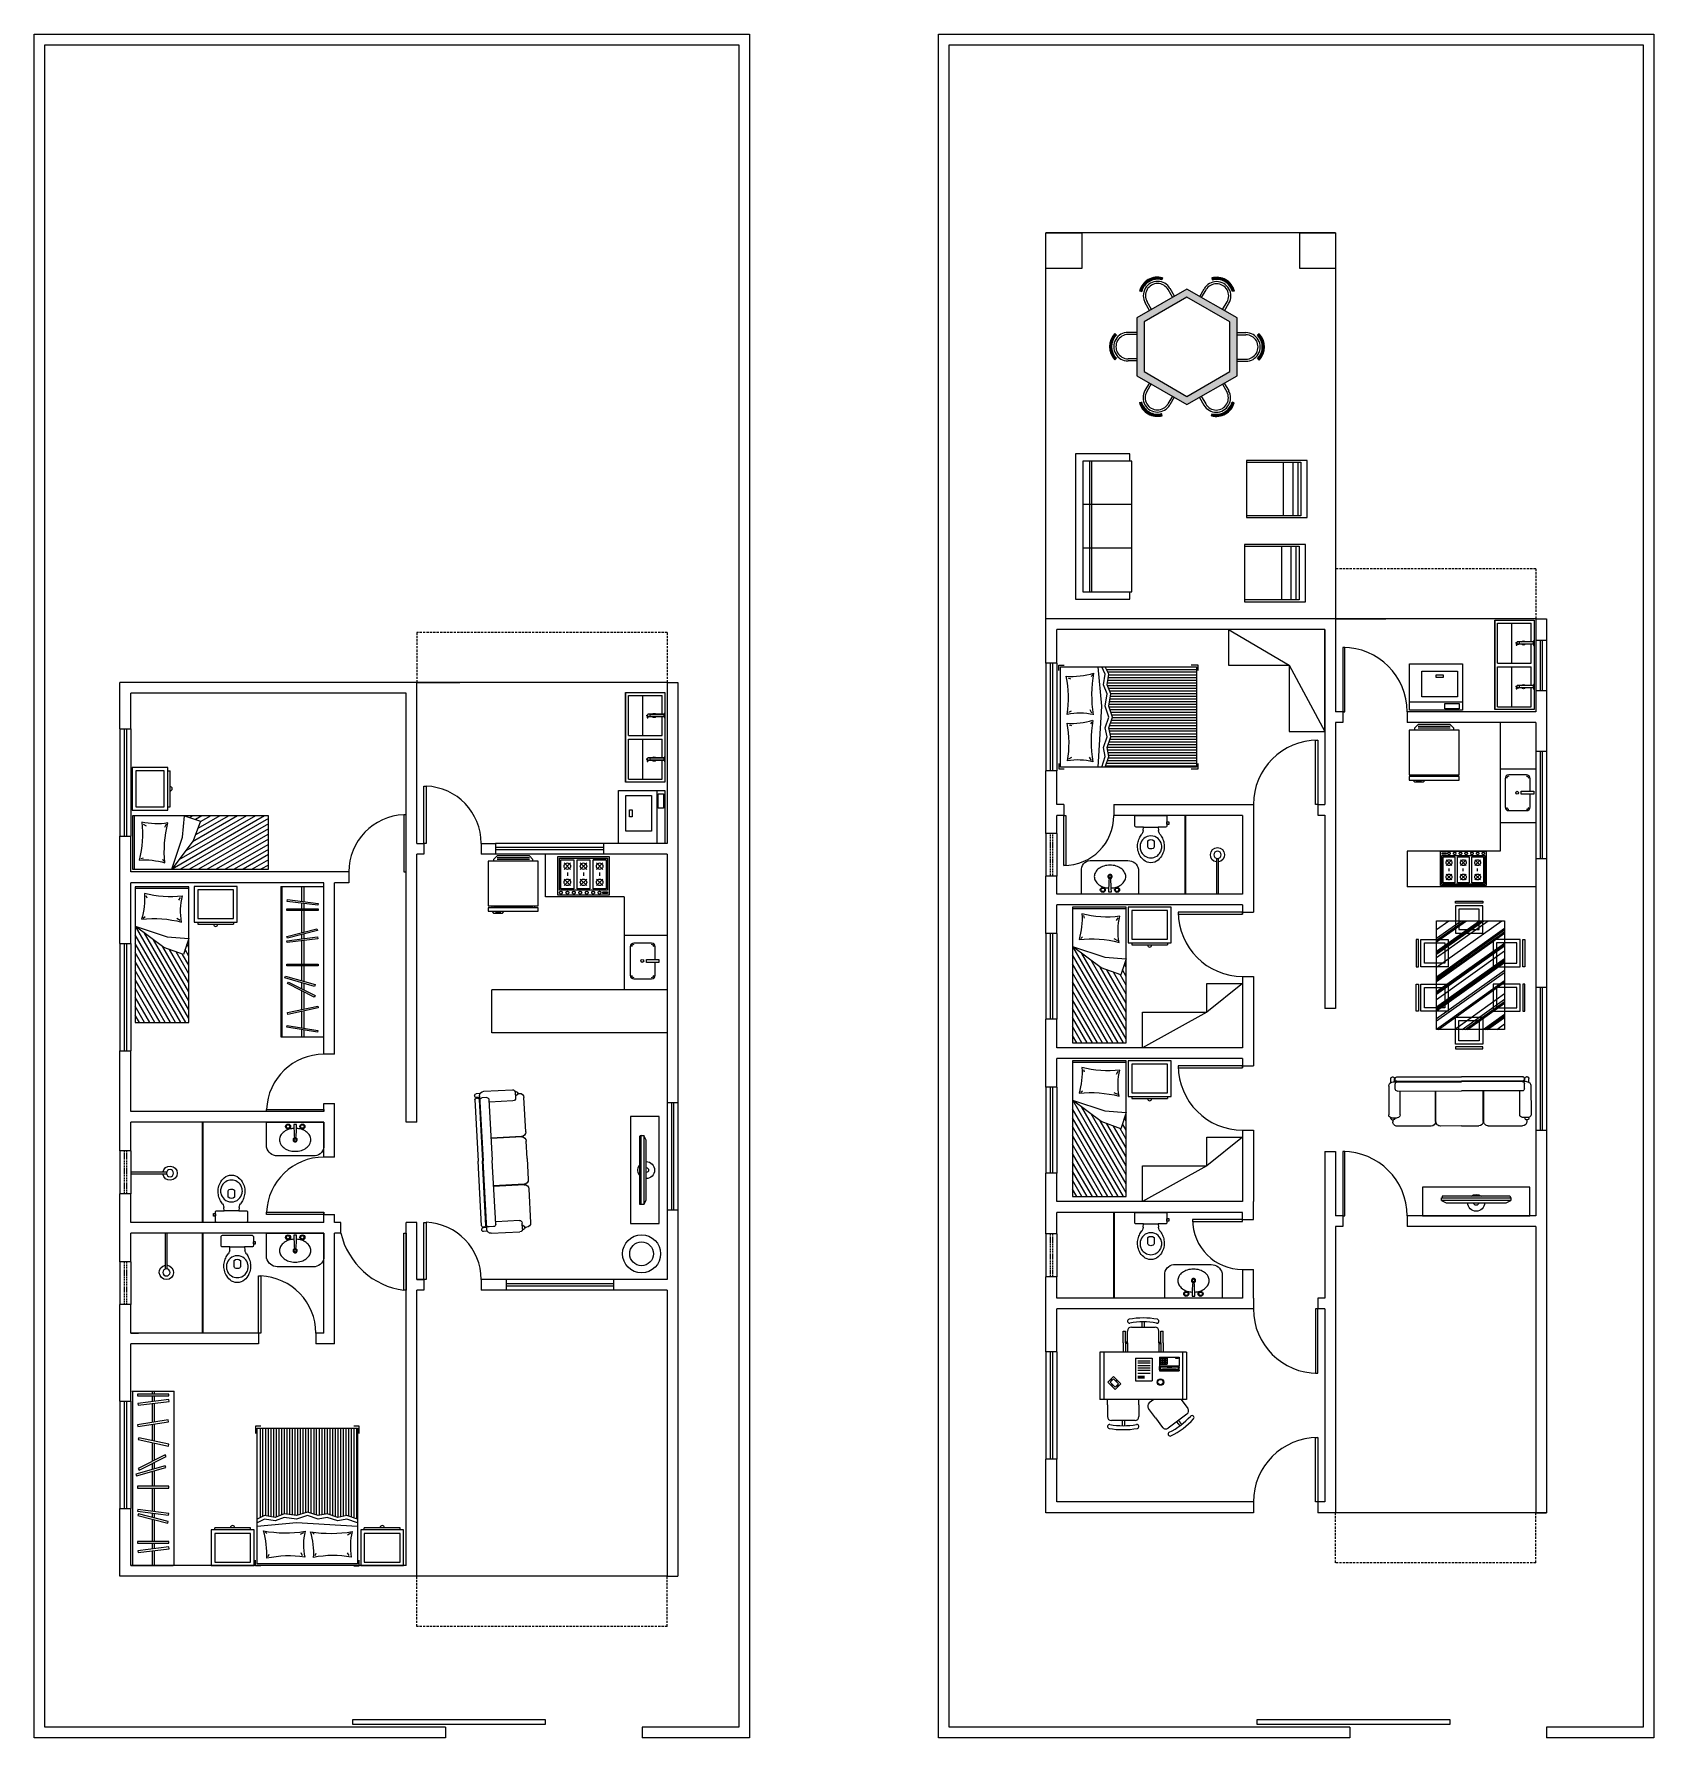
# Model space of a CAD drawing. Header units: millimetres. Extents: x 5374 to 20704, y 1840 to 7214.
# Drawn here: x 18439 to 20704, y 4831 to 7214 of the extents above; entities outside this region: 1.
import ezdxf

# ---------------------------------------------------------------- set-up
doc = ezdxf.new("R2010")
doc.units = ezdxf.units.MM
doc.linetypes.add('CONTINUA', pattern=[0])
doc.linetypes.add('HIDDEN2', pattern=[4.7625, 3.175, -1.5875])
for name, color, linetype in [('01', 1, 'Continuous'), ('02', 2, 'Continuous'), ('03', 3, 'Continuous'), ('06', 6, 'Continuous'), ('Block1', 1, 'Continuous'), ('Block2', 2, 'Continuous')]:
    doc.layers.add(name, color=color, linetype=linetype)

# ---------------------------------------------------------------- blocks, each defined once
blk = doc.blocks.new('Geladeira001')
for p, q in [((-27.5, -8), (-22.5, -3)), ((-27.5, -8), (-27.5, -10.5)), ((22.5, -3), (-22.5, -3)), ((22.5, -5.5), (-22.5, -5.5)), ((22.5, -8), (-22.5, -8)), ((27.5, -8), (22.5, -3)), ((27.5, -10.5), (27.5, -8)), ((-30, -73), (-30, -75.5)), ((-30, -80.5), (-27.5, -83)), ((-27.5, -74.2), (27.5, -74.2)), ((-27.5, -83), (-15, -83)), ((-25, -81.9), (-17.5, -81.9)), ((-15, -83), (-12.5, -80.5)), ((-12.5, -80.5), (-12.5, -80.5)), ((30, -75.5), (30, -73))]:
    blk.add_line(p, q)
for points in [[(-35, -73), (35, -73), (35, -10.5), (-35, -10.5)], [(-35, -80.5), (35, -80.5), (35, -75.5), (-35, -75.5)]]:
    blk.add_lwpolyline(points, close=True)
blk = doc.blocks.new('divan-17')
at = {"linetype": 'CONTINUA'}
for p, q in [((-1.203, 0), (-1.193, 0)), ((-1.127, 0), (0, 0)), ((1.187, 0), (0.002, 0)), ((1.264, 0), (1.254, 0)), ((-1.272, -0.17), (-1.272, -0.696)), ((-1.233, -0.101), (-1.233, -0.03)), ((-1.192, -0.09), (0, -0.09)), ((-1.163, -0.09), (-1.163, -0.03)), ((-1.153, -0.053), (-1.153, -0.028)), ((-1.153, -0.05), (-1.153, -0.03)), ((-1.153, -0.221), (-1.153, -0.13)), ((-1.153, -0.219), (-1.153, -0.14)), ((-1.123, -0.08), (0, -0.08)), ((-1.113, -0.259), (0, -0.259)), ((-1.066, -0.268), (-1.066, -0.259)), ((-1.066, -0.696), (-1.066, -0.268)), ((-0.408, -0.82), (-0.408, -0.259)), ((-0.398, -0.82), (-0.398, -0.259)), ((1.184, -0.08), (0.002, -0.08)), ((1.253, -0.09), (0.002, -0.09)), ((1.174, -0.259), (0.002, -0.259)), ((0.468, -0.82), (0.468, -0.259)), ((0.478, -0.82), (0.478, -0.259)), ((1.126, -0.268), (1.126, -0.259)), ((1.126, -0.696), (1.126, -0.268)), ((1.214, -0.053), (1.214, -0.028)), ((1.214, -0.05), (1.214, -0.03)), ((1.214, -0.221), (1.214, -0.13)), ((1.214, -0.219), (1.214, -0.14)), ((1.224, -0.09), (1.224, -0.03)), ((1.294, -0.101), (1.294, -0.03)), ((1.333, -0.17), (1.333, -0.696)), ((-1.233, -0.76), (-1.233, -0.745)), ((-1.222, -0.746), (-1.116, -0.746)), ((-1.203, -0.79), (-1.193, -0.79)), ((-1.198, -0.795), (-1.198, -0.82)), ((-1.163, -0.76), (-1.163, -0.746)), ((-0.488, -0.9), (-1.118, -0.9)), ((0, -0.9), (-0.318, -0.9)), ((0.002, -0.9), (0.388, -0.9)), ((0.558, -0.9), (1.179, -0.9)), ((1.283, -0.746), (1.176, -0.746)), ((1.224, -0.76), (1.224, -0.746)), ((1.264, -0.79), (1.254, -0.79)), ((1.259, -0.795), (1.259, -0.82)), ((1.294, -0.76), (1.294, -0.745))]:
    blk.add_line(p, q, dxfattribs=at)
for centre, radius, start, end in [((-1.192, -0.17), 0.08, 90, 180), ((-1.203, -0.03), 0.03, 90, 180), ((-1.193, -0.03), 0.03, 0, 90), ((-1.123, -0.03), 0.03, 90, 180), ((-1.123, -0.05), 0.03, 180, 270), ((-1.113, -0.13), 0.04, 90, 180), ((-1.113, -0.219), 0.04, 180, 270), ((1.174, -0.13), 0.04, 0, 90), ((1.174, -0.219), 0.04, 270, 0), ((1.184, -0.03), 0.03, 0, 90), ((1.184, -0.05), 0.03, 270, 0), ((1.254, -0.03), 0.03, 90, 180), ((1.253, -0.17), 0.08, 0, 90), ((1.264, -0.03), 0.03, 0, 90), ((-1.222, -0.696), 0.05, 180, 270), ((-1.203, -0.76), 0.03, 180, 270), ((-1.118, -0.82), 0.08, 180, 270), ((-1.193, -0.76), 0.03, 270, 0), ((-1.116, -0.696), 0.05, 270, 0), ((-0.488, -0.82), 0.08, 270, 0), ((-0.318, -0.82), 0.08, 180, 270), ((0.388, -0.82), 0.08, 270, 0), ((0.558, -0.82), 0.08, 180, 270), ((1.176, -0.696), 0.05, 180, 270), ((1.179, -0.82), 0.08, 270, 0), ((1.254, -0.76), 0.03, 180, 270), ((1.264, -0.76), 0.03, 270, 0), ((1.283, -0.696), 0.05, 270, 0)]:
    blk.add_arc(centre, radius, start, end, dxfattribs=at)
blk = doc.blocks.new('ertey')
at = {"color": 8, "linetype": 'Continuous'}
blk.add_line((2135.439, 1746.929), (2135.439, 1746.963), dxfattribs=at)
blk.add_lwpolyline([(2135.376, 1746.997), (2135.439, 1746.963), (2134.473, 1746.963), (2134.537, 1746.997)], close=True, dxfattribs=at)
blk.add_lwpolyline([(2134.473, 1746.963), (2134.473, 1746.929), (2135.439, 1746.929, -0.115238), (2135.426, 1746.903), (2134.481, 1746.903), (2134.481, 1746.929)], format="xyb", dxfattribs=at)
at = {"color": 8}
for radius, start, end in [(0.118, 0, 180), (0.0339, 0, 180), (0.118, 233.1486, 306.8514)]:
    blk.add_arc((2134.956, 1746.997), radius, start, end, dxfattribs=at)
blk = doc.blocks.new('6Bocas003')
at = {"layer": 'Block1'}
for p, q in [((5.5, -37.5), (5.5, 37.5)), ((5.5, 37.5), (55.5, 37.5)), ((13, 30), (23, 20)), ((13, 20), (23, 30)), ((38, 30), (48, 20)), ((38, 20), (48, 30)), ((55.5, 37.5), (55.5, -37.5)), ((13, 5), (23, -5)), ((13, -5), (23, 5)), ((28, 25), (33, 25)), ((28, 0), (33, 0)), ((38, 5), (48, -5)), ((38, -5), (48, 5)), ((13, -20), (23, -30)), ((13, -30), (23, -20)), ((28, -25), (33, -25)), ((38, -20), (48, -30)), ((38, -30), (48, -20)), ((55.5, -37.5), (5.5, -37.5))]:
    blk.add_line(p, q, dxfattribs=at)
for points in [[(8, 15), (8, 35), (53, 35), (53, 15)], [(8, 15), (8, 35), (53, 35), (53, 15), (8, 15)], [(8, 35), (8, 15), (8, 15), (8, 35), (8, 35)], [(18, 30), (19.3, 29.8), (20.5, 29.3), (21.5, 28.5), (22.3, 27.5), (22.8, 26.3), (23, 25), (22.8, 23.7), (22.3, 22.5), (21.5, 21.5), (20.5, 20.7), (19.3, 20.2), (18, 20), (16.7, 20.2), (15.5, 20.7), (14.5, 21.5), (13.7, 22.5), (13.2, 23.7), (13, 25), (13.2, 26.3), (13.7, 27.5), (14.5, 28.5), (15.5, 29.3), (16.7, 29.8), (18, 30)], [(43, 30), (44.3, 29.8), (45.5, 29.3), (46.5, 28.5), (47.3, 27.5), (47.8, 26.3), (48, 25), (47.8, 23.7), (47.3, 22.5), (46.5, 21.5), (45.5, 20.7), (44.3, 20.2), (43, 20), (41.7, 20.2), (40.5, 20.7), (39.5, 21.5), (38.7, 22.5), (38.2, 23.7), (38, 25), (38.2, 26.3), (38.7, 27.5), (39.5, 28.5), (40.5, 29.3), (41.7, 29.8), (43, 30)], [(59.2, 27.2), (59.8, 27.1), (60.3, 26.9), (60.7, 26.6), (61.1, 26.1), (61.3, 25.6), (61.4, 25), (61.3, 24.4), (61.1, 23.9), (60.7, 23.4), (60.3, 23.1), (59.8, 22.9), (59.2, 22.8), (58.6, 22.9), (58.1, 23.1), (57.6, 23.4), (57.3, 23.9), (57.1, 24.4), (57, 25), (57.1, 25.6), (57.3, 26.1), (57.6, 26.6), (58.1, 26.9), (58.6, 27.1), (59.2, 27.2)], [(57.9, 30.1), (57.9, 37.1), (60.4, 37.1), (60.4, 30.1), (57.9, 30.1)], [(8, -10), (8, 10)], [(8, -10), (8, 10), (53, 10), (53, -10), (8, -10)], [(18, 5), (19.3, 4.8), (20.5, 4.3), (21.5, 3.5), (22.3, 2.5), (22.8, 1.3), (23, 0), (22.8, -1.3), (22.3, -2.5), (21.5, -3.5), (20.5, -4.3), (19.3, -4.8), (18, -5), (16.7, -4.8), (15.5, -4.3), (14.5, -3.5), (13.7, -2.5), (13.2, -1.3), (13, 0), (13.2, 1.3), (13.7, 2.5), (14.5, 3.5), (15.5, 4.3), (16.7, 4.8), (18, 5)], [(43, 5), (44.3, 4.8), (45.5, 4.3), (46.5, 3.5), (47.3, 2.5), (47.8, 1.3), (48, 0), (47.8, -1.3), (47.3, -2.5), (46.5, -3.5), (45.5, -4.3), (44.3, -4.8), (43, -5), (41.7, -4.8), (40.5, -4.3), (39.5, -3.5), (38.7, -2.5), (38.2, -1.3), (38, 0), (38.2, 1.3), (38.7, 2.5), (39.5, 3.5), (40.5, 4.3), (41.7, 4.8), (43, 5)], [(53, 10), (53, -10)], [(59.2, 17.2), (59.8, 17.1), (60.3, 16.9), (60.7, 16.6), (61.1, 16.1), (61.3, 15.6), (61.4, 15), (61.3, 14.4), (61.1, 13.9), (60.7, 13.4), (60.3, 13.1), (59.8, 12.9), (59.2, 12.8), (58.6, 12.9), (58.1, 13.1), (57.6, 13.4), (57.3, 13.9), (57.1, 14.4), (57, 15), (57.1, 15.6), (57.3, 16.1), (57.6, 16.6), (58.1, 16.9), (58.6, 17.1), (59.2, 17.2)], [(59.2, 7.2), (59.8, 7.1), (60.3, 6.9), (60.7, 6.6), (61.1, 6.1), (61.3, 5.6), (61.4, 5), (61.3, 4.4), (61.1, 3.9), (60.7, 3.4), (60.3, 3.1), (59.8, 2.9), (59.2, 2.8), (58.6, 2.9), (58.1, 3.1), (57.6, 3.4), (57.3, 3.9), (57.1, 4.4), (57, 5), (57.1, 5.6), (57.3, 6.1), (57.6, 6.6), (58.1, 6.9), (58.6, 7.1), (59.2, 7.2)], [(53, -15), (53, -35), (8, -35)], [(8, -35), (8, -15), (53, -15), (53, -35), (8, -35)], [(8, -35), (8, -15)], [(18, -20), (19.3, -20.2), (20.5, -20.7), (21.5, -21.5), (22.3, -22.5), (22.8, -23.7), (23, -25), (22.8, -26.3), (22.3, -27.5), (21.5, -28.5), (20.5, -29.3), (19.3, -29.8), (18, -30), (16.7, -29.8), (15.5, -29.3), (14.5, -28.5), (13.7, -27.5), (13.2, -26.3), (13, -25), (13.2, -23.7), (13.7, -22.5), (14.5, -21.5), (15.5, -20.7), (16.7, -20.2), (18, -20)], [(43, -20), (44.3, -20.2), (45.5, -20.7), (46.5, -21.5), (47.3, -22.5), (47.8, -23.7), (48, -25), (47.8, -26.3), (47.3, -27.5), (46.5, -28.5), (45.5, -29.3), (44.3, -29.8), (43, -30), (41.7, -29.8), (40.5, -29.3), (39.5, -28.5), (38.7, -27.5), (38.2, -26.3), (38, -25), (38.2, -23.7), (38.7, -22.5), (39.5, -21.5), (40.5, -20.7), (41.7, -20.2), (43, -20)], [(59.2, -2.8), (59.8, -2.9), (60.3, -3.1), (60.7, -3.4), (61.1, -3.9), (61.3, -4.4), (61.4, -5), (61.3, -5.6), (61.1, -6.1), (60.7, -6.6), (60.3, -6.9), (59.8, -7.1), (59.2, -7.2), (58.6, -7.1), (58.1, -6.9), (57.6, -6.6), (57.3, -6.1), (57.1, -5.6), (57, -5), (57.1, -4.4), (57.3, -3.9), (57.6, -3.4), (58.1, -3.1), (58.6, -2.9), (59.2, -2.8)], [(59.2, -12.8), (59.8, -12.9), (60.3, -13.1), (60.7, -13.4), (61.1, -13.9), (61.3, -14.4), (61.4, -15), (61.3, -15.6), (61.1, -16.1), (60.7, -16.6), (60.3, -16.9), (59.8, -17.1), (59.2, -17.2), (58.6, -17.1), (58.1, -16.9), (57.6, -16.6), (57.3, -16.1), (57.1, -15.6), (57, -15), (57.1, -14.4), (57.3, -13.9), (57.6, -13.4), (58.1, -13.1), (58.6, -12.9), (59.2, -12.8)], [(59.2, -22.8), (59.8, -22.9), (60.3, -23.1), (60.7, -23.4), (61.1, -23.9), (61.3, -24.4), (61.4, -25), (61.3, -25.6), (61.1, -26.1), (60.7, -26.6), (60.3, -26.9), (59.8, -27.1), (59.2, -27.2), (58.6, -27.1), (58.1, -26.9), (57.6, -26.6), (57.3, -26.1), (57.1, -25.6), (57, -25), (57.1, -24.4), (57.3, -23.9), (57.6, -23.4), (58.1, -23.1), (58.6, -22.9), (59.2, -22.8)], [(59.2, -32.8), (59.8, -32.9), (60.3, -33.1), (60.7, -33.4), (61.1, -33.9), (61.3, -34.4), (61.4, -35), (61.3, -35.6), (61.1, -36.1), (60.7, -36.6), (60.3, -36.9), (59.8, -37.1), (59.2, -37.2), (58.6, -37.1), (58.1, -36.9), (57.6, -36.6), (57.3, -36.1), (57.1, -35.6), (57, -35), (57.1, -34.4), (57.3, -33.9), (57.6, -33.4), (58.1, -33.1), (58.6, -32.9), (59.2, -32.8)]]:
    blk.add_lwpolyline(points, dxfattribs=at)
at = {"layer": 'Block2'}
blk.add_lwpolyline([(3, -40), (3, 40), (63, 40), (63, -40), (3, -40)], dxfattribs=at)
blk = doc.blocks.new('Pia005')
blk.add_lwpolyline([(2, 8), (20, 8, 0.414214), (25, 13), (25, 38, 0.414214), (20, 43), (-20, 43, 0.414214), (-25, 38), (-25, 13, 0.414214), (-20, 8), (-2, 8)], format="xyb")
blk.add_lwpolyline([(-2, 20.4), (2, 20.4), (2, 3), (-2, 3)], close=True)
blk.add_circle((0, 26.1), 1.98)
for centre, start, end in [((-20, 38), 90, 180), ((20, 38), 0, 90), ((-20, 13), 180, 270), ((20, 13), 270, 360)]:
    blk.add_arc(centre, 3, start, end)
blk = doc.blocks.new('CamaCasal001')
for p, q in [((-65, -3), (-72.5, -3)), ((-72.5, -3), (-72.5, -10.5)), ((-58.4, -17.1), (-56.1, -21)), ((-10.9, -17.3), (-12.1, -20.6)), ((6.7, -16.9), (8.8, -20.9)), ((54.7, -15.9), (53.4, -19.2)), ((65, -3), (72.5, -3)), ((72.5, -3), (72.5, -10.5)), ((-60.9, -48.5), (-56.1, -45.8)), ((-7, -49.2), (-9.5, -47.1)), ((5.2, -49.1), (10.1, -46.6)), ((-70, -58), (15, -63)), ((-70, -63), (-55, -68)), ((-70, -68), (-55, -73)), ((-68.8, -195.5), (-68.8, -68.4)), ((-65, -195.5), (-65, -69.7)), ((-61.3, -195.5), (-61.3, -70.9)), ((-55, -68), (-42.5, -65.5)), ((-55, -73), (-42.5, -70.5)), ((-46.3, -195.5), (-46.3, -71.3)), ((-42.5, -65.5), (-27.5, -70.5)), ((-42.5, -70.5), (-27.5, -75.5)), ((-42.5, -195.5), (-42.5, -70.5)), ((-27.5, -70.5), (-15, -68)), ((-15, -68), (0, -73)), ((0, -73), (15, -68)), ((15, -63), (70, -58)), ((15, -68), (32.5, -70.5)), ((32.5, -70.5), (45, -65.5)), ((32.5, -75.5), (45, -70.5)), ((43.7, -195.5), (43.7, -71)), ((45, -65.5), (60, -68)), ((45, -70.5), (60, -73)), ((47.5, -195.5), (47.5, -70.9)), ((59, -50.4), (56.6, -48.2)), ((60, -68), (70, -63)), ((60, -73), (70, -68)), ((66.2, -195.5), (66.2, -69.9)), ((-57.5, -195.5), (-57.5, -72.2)), ((-53.8, -195.5), (-53.8, -72.8)), ((-50, -195.5), (-50, -72)), ((-38.8, -195.5), (-38.8, -71.8)), ((-35, -195.5), (-35, -73)), ((-31.3, -195.5), (-31.3, -74.3)), ((-27.5, -75.5), (-15, -73)), ((-27.5, -195.5), (-27.5, -75.5)), ((-23.8, -195.5), (-23.8, -74.8)), ((-20, -195.5), (-20, -74)), ((-16.3, -195.5), (-16.3, -73.3)), ((-15, -73), (0, -78)), ((-12.5, -195.5), (-12.5, -73.8)), ((-8.8, -195.5), (-8.8, -75.1)), ((-5, -195.5), (-5, -76.3)), ((-1.3, -195.5), (-1.3, -77.6)), ((0, -78), (15, -73)), ((2.5, -195.5), (2.5, -77.2)), ((6.2, -195.5), (6.2, -75.9)), ((10, -195.5), (10, -74.7)), ((13.7, -195.5), (13.7, -73.4)), ((15, -73), (32.5, -75.5)), ((17.5, -195.5), (17.5, -73.4)), ((21.2, -195.5), (21.2, -73.9)), ((25, -195.5), (25, -74.4)), ((28.7, -195.5), (28.7, -75)), ((32.5, -195.5), (32.5, -75.5)), ((36.2, -195.5), (36.2, -74)), ((40, -195.5), (40, -72.5)), ((51.2, -195.5), (51.2, -71.5)), ((55, -195.5), (55, -72.2)), ((58.7, -195.5), (58.7, -72.8)), ((62.5, -195.5), (62.5, -71.8)), ((-72.5, -188), (-72.5, -198)), ((72.5, -198), (72.5, -188)), ((-72.5, -198), (-65, -198)), ((65, -198), (72.5, -198))]:
    blk.add_line(p, q)
blk.add_lwpolyline([(-70, -5.5), (70, -5.5), (70, -195.5), (-70, -195.5)], close=True)
for centre, radius, start, end in [((-144.2, -30), 84.1, 345.7287, 10.2181), ((-36.5, 118.4), 135.7, 259.4205, 281.7815), ((89.6, -21.2), 98.6, 176.1219, 197.2683), ((-82.6, -32), 88, 347.3997, 11.3333), ((26.7, 122.4), 139, 260.4676, 282.5636), ((170, -19.8), 113.3, 176.7024, 196.4311), ((-33, -219.8), 171.7, 80.4985, 99.9759), ((30.4, -220.6), 171.7, 79.6119, 99.0947)]:
    blk.add_arc(centre, radius, start, end)
blk = doc.blocks.new('Solt002')
for p, q in [((-37.5, -5.5), (37.5, -5.5)), ((-25.6, -18.1), (-23.3, -22)), ((22.4, -15.1), (21.2, -18.4)), ((-25.6, -50.3), (-20.9, -47.7)), ((26.1, -47.1), (23.6, -44.9)), ((-37.5, -187.5), (37.1, -58.3)), ((-37.5, -175), (24.3, -67.9)), ((-33.5, -193), (37.5, -70.1)), ((37.5, -58), (-7.5, -73)), ((-2.5, -88), (37.5, -58)), ((-7.5, -73), (-37.5, -75.5)), ((-37.5, -75.5), (-30, -98)), ((-37.5, -162.5), (11.6, -77.4)), ((-37.5, -87.5), (-35, -83.1)), ((-37.5, -150), (-1.1, -87)), ((-37.5, -137.5), (-10.6, -91)), ((-37.5, -100), (-32.3, -91)), ((-37.5, -125), (-19.8, -94.3)), ((-30, -98), (-2.5, -88)), ((-26.3, -193), (37.5, -82.6)), ((-19, -193), (37.5, -95.1)), ((-37.5, -112.5), (-28.9, -97.6)), ((-11.8, -193), (37.5, -107.6)), ((-4.6, -193), (37.5, -120.1)), ((2.6, -193), (37.5, -132.6)), ((9.8, -193), (37.5, -145.1)), ((17, -193), (37.5, -157.6)), ((24.3, -193), (37.5, -170.1)), ((31.5, -193), (37.5, -182.6))]:
    blk.add_line(p, q)
blk.add_lwpolyline([(-37.5, -3), (37.5, -3), (37.5, -193), (-37.5, -193)], close=True)
for centre, radius, start, end in [((-11.4, 121.9), 139, 262.8713, 284.9673), ((-114.1, -36.9), 88, 349.8034, 13.737), ((122.8, -19.7), 98.6, 175.7601, 196.9065), ((12.1, -208), 160.5, 84.1554, 104.3055)]:
    blk.add_arc(centre, radius, start, end)
blk = doc.blocks.new('Criado006')
for p, q in [((-30, 53), (-30, 3)), ((30, 53), (-30, 53)), ((-25, 53), (-25, 56)), ((25, 56), (-25, 56)), ((25, 48), (-25, 48)), ((-25, 48), (-25, 8)), ((25, 53), (25, 56)), ((25, 8), (25, 48)), ((30, 3), (30, 53)), ((-30, 3), (30, 3)), ((-25, 8), (25, 8))]:
    blk.add_line(p, q)
blk.add_arc((0, 56), 3, 0, 180)
blk = doc.blocks.new('Lavatorio008')
blk.add_lwpolyline([(-1.9, -8.6, 0.05843), (-8.8, -9.8, 0.084248), (-15.6, -13.2, 0.106469), (-20.5, -18.7, 0.130159), (-22.1, -24.6, 0.130159), (-20.5, -30.4, 0.106469), (-15.6, -35.9, 0.084248), (-8.8, -39.3, 0.073281), (-0.1, -40.6, 0.073281), (8.6, -39.3, 0.084248), (15.5, -35.9, 0.106469), (20.4, -30.4, 0.130159), (21.9, -24.6, 0.130159), (20.4, -18.7, 0.106469), (15.5, -13.2, 0.084248), (8.6, -9.8, 0.057106), (1.9, -8.6)], format="xyb")
blk.add_lwpolyline([(-1, -22.8, 0.389688), (-0.8, -23), (0, -23), (0.8, -23, 0.389688), (1, -22.8, 0.017234), (2, -3.2, 0.418769), (1.8, -3), (0, -3), (-1.8, -3, 0.418769), (-2, -3.2, 0.017234)], format="xyb", close=True)
for centre, radius in [((-10, -6), 3.5), ((-10, -6), 2.5), ((-10, -6), 2.4), ((10, -6), 3.5), ((10, -6), 2.5), ((10, -6), 2.4)]:
    blk.add_circle(centre, radius)
for radius, start, end in [(3, 109.9848, 66.8451), (1.75, 116.7599, 62.2389)]:
    blk.add_arc((-0.1, -24.6), radius, start, end)
blk = doc.blocks.new('Chuveiro003')
for p, q in [((50.2, 1.2), (0, 1.2)), ((50.2, -1.2), (0, -1.2))]:
    blk.add_line(p, q)
blk.add_circle((55, 0), 5)
blk.add_arc((55, 0), 10, 187.1808, 172.8192)
blk = doc.blocks.new('Vaso003c')
for p, q in [((3, 20.7), (3, -20.7)), ((12.1, 22.5), (4.8, 22.5)), ((15.1, 22.5), (12.1, 22.5)), ((17.4, 22.5), (15.1, 22.5)), ((19.2, 10.3), (19.2, 20.7)), ((23.8, 10.6), (19.2, 10.3)), ((4.8, -22.5), (12.1, -22.5)), ((12.1, -23.7), (11.8, -23.7)), ((11.8, -23.7), (11.8, -25.2)), ((12.1, -22.5), (12.1, -23.7)), ((15.1, -23.7), (15.1, -22.5)), ((15.1, -22.5), (17.4, -22.5)), ((15.4, -23.7), (15.1, -23.7)), ((15.4, -25.2), (15.4, -23.7)), ((19.2, -20.7), (19.2, -10.3)), ((19.2, -10.3), (23.8, -10.6)), ((11.8, -25.2), (13.6, -25.2)), ((13.6, -25.2), (15.4, -25.2))]:
    blk.add_line(p, q)
for points in [[(19.2, 10.3), (19.2, 0), (19.2, -10.3)], [(15.1, -22.5), (12.1, -22.5)]]:
    blk.add_lwpolyline(points)
for points in [[(31.6, 0, -0.18052), (35.3, 10, -0.167158), (43.8, 14.9, -0.1), (49.8, 14.9, -0.096291), (54.8, 13, -0.13332), (59.8, 8.1, -0.150886), (62.2, 0, -0.150886), (59.8, -8.1, -0.13332), (54.8, -13, -0.096291), (49.8, -14.9, -0.1), (43.8, -14.9, -0.167158), (35.3, -10, -0.18052)], [(49, 3, 0.276984), (46.8, 4.4), (38.3, 4.4, 0.393258), (38.3, -4.5), (46.8, -4.5, 0.276984), (49, -3, 0.2)]]:
    blk.add_lwpolyline(points, format="xyb", close=True)
for centre, radius, start, end in [((4.8, 20.7), 1.79, 89.5929, 180.3396), ((17.4, 20.7), 1.82, 0.5732, 92.5231), ((20.1, 31.8), 21.5, 279.9541, 285.4067), ((20.9, 25.4), 15.1, 288.9102, 302.8225), ((45.6, -8.5), 26.9, 113.7212, 127.9102), ((46.4, -8.5), 27.2, 99.682, 115.2124), ((46.4, -4.6), 23.3, 81.5468, 101.3173), ((46.4, -6.1), 24.8, 62.5846, 82.0561), ((46.7, -5.9), 24.5, 40.581, 63.0371), ((53.9, 0), 15.2, 0.1765, 41.4371), ((4.8, -20.7), 1.79, 179.6604, 270.4071), ((17.4, -20.7), 1.82, 267.4769, 359.4268), ((20.1, -31.8), 21.5, 74.5933, 80.0459), ((20.9, -25.4), 15.1, 57.1775, 71.0898), ((45.6, 8.5), 26.9, 232.0898, 246.2788), ((46.4, 8.5), 27.2, 244.7876, 260.318), ((46.4, 4.6), 23.3, 258.6827, 278.4532), ((46.4, 6.1), 24.8, 277.9439, 297.4154), ((46.7, 5.9), 24.5, 296.9629, 319.419), ((53.9, 0), 15.2, 318.5629, 359.8235)]:
    blk.add_arc(centre, radius, start, end)
blk = doc.blocks.new('Armario015')
for p, q in [((125, 59.5), (-119.6, 59.5)), ((-119.6, 0), (-119.6, 59.5)), ((125, 0), (125, 59.5)), ((-108.3, 32), (-119.6, 32)), ((-107.7, 29), (-119.6, 29)), ((-107.7, 29), (-119.6, 29)), ((-77.3, 32), (-105.3, 32)), ((-77.3, 32), (-105.3, 32)), ((-78, 29), (-104.7, 29)), ((-78, 29), (-104.7, 29)), ((-44.6, 29), (-75, 29)), ((-46.3, 32), (-74.2, 32)), ((-32.3, 32), (-42.9, 32)), ((-31.3, 29), (-41.1, 29)), ((-4.1, 32), (-29.2, 32)), ((-4.1, 29), (-28.2, 29)), ((37.3, 32), (-1.1, 32)), ((36.9, 29), (-1.1, 29)), ((46.7, 29), (39.8, 29)), ((47.6, 32), (40.3, 32)), ((85.8, 29), (49.8, 29)), ((85.8, 32), (50.7, 32)), ((97.6, 32), (88.7, 32)), ((98, 29), (88.7, 29)), ((125, 32), (100.6, 32)), ((125, 29), (101, 29)), ((125, 1.5), (-119.6, 1.5)), ((125, 0), (-119.6, 0))]:
    blk.add_line(p, q)
for points in [[(-103.8, 8.2), (-100.9, 8.7), (-109, 51.6), (-111.9, 51.1)], [(-82.8, 9.8), (-80, 9), (-69.4, 51.4), (-72.3, 52.1)], [(-32.9, 9), (-30.3, 10.5), (-52.3, 48.1), (-54.8, 46.7)], [(-23.5, 5.6), (-20.7, 6.5), (-34.5, 47.9), (-37.3, 46.9)], [(-4.1, 8.3), (-1.1, 8.3), (-1.1, 52), (-4.1, 52)], [(33.8, 8.6), (36.8, 8.2), (43.1, 51.3), (40.2, 51.7)], [(40.9, 9.3), (43.7, 8.5), (56.2, 50.3), (53.4, 51.1)], [(85.8, 8.3), (88.7, 8.3), (88.7, 52), (85.8, 52)], [(100.9, 8.6), (103.8, 9), (97.7, 52.2), (94.8, 51.8)]]:
    blk.add_lwpolyline(points, close=True)
blk = doc.blocks.new('Tanque004c')
for p, q in [((4, 32.2), (4, 58.5)), ((51, 58.5), (4, 58.5)), ((31, 2.5), (31, 58.5)), ((51, 2.5), (51, 58.5)), ((0, 34.2), (0.5, 34.2)), ((0, 34.2), (0, 26.8)), ((0, 26.8), (0.5, 26.8)), ((0.5, 34.2), (0.5, 26.8)), ((1.3, 32.2), (23.7, 32.2)), ((1.3, 28.8), (23.7, 28.8)), ((1.5, 32), (21, 32)), ((1.5, 32), (1.5, 29)), ((1.5, 29), (21, 29)), ((4, 2.5), (4, 28.8)), ((21, 31.8), (21, 29.2)), ((21.2, 32), (23.8, 32.2)), ((23.8, 28.8), (21.2, 29)), ((24, 27.4), (23.5, 28.8)), ((23.9, 29), (23.9, 32)), ((25, 31.2), (23.9, 31.7)), ((25.1, 29.7), (23.9, 29.3)), ((25, 27.4), (24, 27.4)), ((24.9, 29.7), (25, 27.4)), ((51, 2.5), (4, 2.5)), ((4, -28.8), (4, -2.5)), ((51, -2.5), (4, -2.5)), ((31, -58.5), (31, -2.5)), ((51, -58.5), (51, -2.5)), ((0, -26.8), (0.5, -26.8)), ((0, -26.8), (0, -34.2)), ((0, -30), (0, -33.6)), ((0, -34.2), (0.5, -34.2)), ((0.5, -26.8), (0.5, -34.2)), ((1.3, -28.8), (23.7, -28.8)), ((1.3, -32.2), (23.7, -32.2)), ((1.5, -29), (1.5, -32)), ((1.5, -29), (21, -29)), ((1.5, -32), (21, -32)), ((4, -58.5), (4, -32.2)), ((21, -29.2), (21, -31.8)), ((21.2, -29), (23.8, -28.8)), ((23.8, -32.2), (21.2, -32)), ((24, -33.6), (23.5, -32.2)), ((23.9, -32), (23.9, -29)), ((25, -29.8), (23.9, -29.3)), ((25.1, -31.3), (23.9, -31.7)), ((25, -33.6), (24, -33.6)), ((24.9, -31.3), (25, -33.6)), ((51, -58.5), (4, -58.5))]:
    blk.add_line(p, q)
blk.add_lwpolyline([(55, 62.5), (55, -62.5), (55, 62.5), (0, 62.5), (0, -62.5), (55, -62.5)])
for points in [[(25.1, 29.7, 0.236739), (25.1, 29.8, 0.08552), (25.2, 30, 0.043127), (25.3, 30.2, 0.031837), (25.3, 30.5, 0.031837), (25.3, 30.8, 0.043127), (25.2, 31, 0.08552), (25.1, 31.2, 0.236739), (25.1, 31.2, 0.159785), (25, 31.2, 0.08552)], [(25, 29.8, 0.077146), (25.1, 29.7, 0.236739)], [(25.1, -31.3, 0.236739), (25.1, -31.2, 0.08552), (25.2, -31, 0.043127), (25.3, -30.8, 0.031837), (25.3, -30.5, 0.031837), (25.3, -30.2, 0.043127), (25.2, -30, 0.08552), (25.1, -29.8, 0.236739), (25.1, -29.8, 0.159785), (25, -29.8, 0.08552)], [(25, -31.2, 0.077146), (25.1, -31.3, 0.236739)]]:
    blk.add_lwpolyline(points, format="xyb")
for centre, radius, start, end in [((4.4, 34.6), 3.95, 185.7962, 222.1288), ((4.4, 26.4), 3.95, 137.8774, 174.1976), ((15, 30.5), 3, 35.2164, 144.7836), ((15, 30.5), 3, 215.2164, 324.7836), ((21.2, 31.8), 0.2, 94.4781, 180), ((21.2, 29.2), 0.2, 180, 265.5219), ((23.7, 32), 0.2, 0, 90), ((23.7, 29), 0.2, 270, 360), ((4.4, -26.4), 3.95, 185.7962, 222.1288), ((4.4, -34.6), 3.95, 137.8774, 174.1976), ((15, -30.5), 3, 35.2164, 144.7836), ((15, -30.5), 3, 215.2164, 324.7836), ((21.2, -29.2), 0.2, 94.4781, 180), ((21.2, -31.8), 0.2, 180, 265.5219), ((23.7, -29), 0.2, 0, 90), ((23.7, -32), 0.2, 270, 360)]:
    blk.add_arc(centre, radius, start, end)
blk = doc.blocks.new('MaqSec002')
blk.add_line((-36.9, 14.3), (36.9, 14.3))
for points in [[(-36.9, 3), (36.9, 3), (36.9, 67.8), (-36.9, 67.8)], [(20, 57.6), (-30, 57.6), (-30, 21.8), (20, 21.8)], [(0, 52.7), (-10, 52.7), (-10, 48.7), (0, 48.7)], [(-12.5, 12.6), (-32.5, 12.6), (-32.5, 5.1), (-12.5, 5.1)]]:
    blk.add_lwpolyline(points, close=True)
blk = doc.blocks.new('Mesa018')
at = {"layer": 'Block1'}
for p, q in [((-80, 97.4), (-10.5, 0)), ((-79.4, 100), (-8.1, 0)), ((-67.5, 100), (3.9, 0)), ((-64.1, 100), (7.2, 0)), ((-52.6, 100), (18.7, 0)), ((-50.7, 100), (20.6, 0)), ((-48.8, 100), (22.5, 0)), ((-46.9, 100), (24.4, 0)), ((-35.9, 100), (35.5, 0)), ((-28.2, 100), (43.1, 0)), ((-26.3, 100), (45, 0)), ((-24.4, 100), (46.9, 0)), ((-9.5, 100), (61.8, 0)), ((-7.6, 100), (63.7, 0)), ((-4.8, 100), (66.6, 0)), ((-2.4, 100), (69, 0)), ((11.5, 100), (80, 4)), ((25.9, 100), (80, 24.1)), ((30.7, 100), (80, 30.8)), ((33.1, 100), (80, 34.2)), ((35, 100), (80, 36.9)), ((48.9, 100), (80, 56.3)), ((51.3, 100), (80, 59.7)), ((54.1, 100), (80, 63.7)), ((67.1, 100), (80, 81.9)), ((-80, 73.9), (-27.3, 0)), ((-80, 62.5), (-35.4, 0)), ((-80, 57.8), (-38.7, 0)), ((-80, 54.5), (-41.1, 0)), ((-80, 31.7), (-57.4, 0)), ((-80, 28.3), (-59.8, 0)), ((-80, 25), (-62.2, 0)), ((-80, 11.5), (-71.8, 0))]:
    blk.add_line(p, q, dxfattribs=at)
at = {"layer": 'Block2'}
for points in [[(-53.3, 126.9), (-53.3, 129.9), (-13.3, 129.9), (-13.3, 126.9)], [(12.3, 129.9), (12.3, 126.9), (52.3, 126.9), (52.3, 129.9)], [(-53.3, 83.1), (-53.3, 123.1), (-13.3, 123.1), (-13.3, 83.1)], [(-48.3, 118.1), (-18.3, 118.1), (-18.3, 88.1), (-48.3, 88.1)], [(52.3, 123.1), (52.3, 83.1), (12.3, 83.1), (12.3, 123.1)], [(17.3, 118.1), (47.3, 118.1), (47.3, 88.1), (17.3, 88.1)], [(80, 0), (-80, 0), (-80, 100), (80, 100)], [(-108.8, 32.2), (-105.8, 32.2), (-105.8, 72.2), (-108.8, 72.2)], [(-101.9, 32.2), (-101.9, 72.2), (-61.9, 72.2), (-61.9, 32.2)], [(-96.9, 37.2), (-96.9, 67.2), (-66.9, 67.2), (-66.9, 37.2)], [(101.9, 32.2), (101.9, 72.2), (61.9, 72.2), (61.9, 32.2)], [(96.9, 37.2), (96.9, 67.2), (66.9, 67.2), (66.9, 37.2)], [(108.8, 32.2), (105.8, 32.2), (105.8, 72.2), (108.8, 72.2)], [(-53.3, 16.9), (-53.3, -23.1), (-13.3, -23.1), (-13.3, 16.9)], [(-48.3, -18.1), (-18.3, -18.1), (-18.3, 11.9), (-48.3, 11.9)], [(52.3, -23.1), (52.3, 16.9), (12.3, 16.9), (12.3, -23.1)], [(17.3, -18.1), (47.3, -18.1), (47.3, 11.9), (17.3, 11.9)], [(-53.3, -26.9), (-53.3, -29.9), (-13.3, -29.9), (-13.3, -26.9)], [(12.3, -29.9), (12.3, -26.9), (52.3, -26.9), (52.3, -29.9)]]:
    blk.add_lwpolyline(points, close=True, dxfattribs=at)
blk = doc.blocks.new('A$C280F56C6')
at = {"layer": 'Block1'}
for p, q in [((68.5, 109.4), (59.3, 100.2)), ((75.6, 102.3), (68.5, 109.4)), ((19.7, 91.5), (13.2, 91.5)), ((19.7, 88.5), (13.2, 88.5)), ((66.4, 93.1), (59.3, 100.2)), ((68.5, 106.6), (62.2, 100.2)), ((66.4, 96), (62.2, 100.2)), ((63.7, 98.6), (62.3, 97.2)), ((63.4, 104.2), (64.8, 102.8)), ((64.9, 97.5), (63.4, 96.1)), ((64.5, 105.4), (65.9, 103.9)), ((75.6, 102.3), (66.4, 93.1)), ((72.8, 102.3), (66.4, 96)), ((72.8, 102.3), (68.5, 106.6)), ((69, 98.6), (70.4, 97.2)), ((70.1, 105), (71.5, 106.4)), ((70.2, 99.7), (71.6, 98.3)), ((71.2, 103.9), (72.6, 105.3)), ((117.5, 84.6), (117.5, 87.1)), ((119.5, 84.6), (119.5, 87.1)), ((99.2, 74.3), (70.2, 74.3)), ((70.2, 74.3), (70.2, 53.3)), ((74.1, 71.3), (74.1, 63)), ((75.2, 71.3), (75.2, 63)), ((76.3, 71.3), (76.3, 63)), ((80.1, 71.5), (80.1, 55.8)), ((83.9, 71.5), (83.9, 55.8)), ((86.8, 71.5), (86.8, 55.8)), ((89.7, 71.5), (89.7, 55.8)), ((93, 71.5), (93, 55.8)), ((95.7, 71.5), (95.7, 55.8)), ((99.2, 74.3), (99.2, 53.3)), ((138.5, 66.1), (145.1, 66.1)), ((99.2, 53.3), (70.2, 53.3)), ((82.8, 43.9), (82.8, 18.9)), ((83.8, 43.9), (82.8, 43.9)), ((83.5, 43.9), (83.5, 36.9)), ((100.4, 43.9), (88.9, 43.9)), ((89.3, 43.9), (89.3, 36.9)), ((89.4, 43.9), (89.4, 18.9)), ((100.4, 43.9), (100.4, 18.9)), ((117.5, 44.6), (117.5, 42.1)), ((119.5, 44.6), (119.5, 42.1)), ((138.5, 63.1), (145.1, 63.1)), ((18.1, 22.2), (12.8, 18.2)), ((82.8, 36.4), (84.1, 36.1)), ((82.8, 26.4), (84.1, 26.8)), ((83.5, 36.9), (84.1, 36.7)), ((83.5, 25.9), (84.1, 26)), ((83.5, 25.9), (83.5, 19)), ((89.3, 36.9), (88.6, 36.7)), ((89.3, 25.9), (88.6, 26)), ((89.3, 25.9), (89.3, 19)), ((99.1, 43.1), (91.2, 43.1)), ((91.2, 43.1), (91.2, 34.1)), ((99.1, 34.1), (91.2, 34.1)), ((98.6, 42.6), (91.7, 42.6)), ((91.7, 42.6), (91.7, 34.6)), ((98.6, 40.6), (91.7, 40.6)), ((98.6, 38.6), (91.7, 38.6)), ((98.6, 36.6), (91.7, 36.6)), ((98.6, 34.6), (91.7, 34.6)), ((93.9, 42.6), (93.9, 34.6)), ((96.4, 42.6), (96.4, 34.6)), ((98.6, 34.6), (98.6, 42.6)), ((98.6, 20.4), (98.6, 23.2)), ((98.6, 23.2), (99.3, 23.2)), ((99.1, 34.1), (99.1, 43.1)), ((99.3, 23.2), (99.3, 20.4)), ((19.9, 19.8), (14.6, 15.8)), ((83.8, 18.9), (82.8, 18.9)), ((100.4, 18.9), (88.9, 18.9)), ((99.3, 20.4), (98.6, 20.4))]:
    blk.add_line(p, q, dxfattribs=at)
for radius in [4.14, 3.42]:
    blk.add_circle((68.6, 42.7), radius, dxfattribs=at)
for centre, radius, start, end in [((86.4, 34.5), 9.76, 75.0478, 104.9522), ((-149.4, 31.4), 233.6, 356.9321, 3.0679), ((322.1, 31.4), 233.6, 176.9321, 183.0679), ((86.4, 33.2), 9.76, 80.158, 99.842), ((-148.6, 31.3), 233.6, 357.1743, 2.8257), ((321.3, 31.3), 233.6, 177.1743, 182.8257), ((86.4, 28.4), 9.76, 255.0478, 284.9522), ((86.4, 29.4), 9.76, 260.158, 279.842)]:
    blk.add_arc(centre, radius, start, end, dxfattribs=at)
at = {"layer": 'Block2'}
for p, q in [((39.7, 110), (24.7, 110)), ((106.6, 119.8), (46.6, 119.8)), ((46.6, 9.8), (46.6, 119.8)), ((106.6, 114.8), (46.6, 114.8)), ((106.6, 9.8), (106.6, 119.8)), ((19.7, 75), (19.7, 105)), ((118.5, 90.1), (106.6, 90.1)), ((118.5, 87.1), (106.6, 87.1)), ((118.5, 90.1), (133.5, 90.1)), ((118.5, 87.1), (133.5, 87.1)), ((133.5, 90.1), (133.5, 87.1)), ((39.7, 70), (24.7, 70)), ((118.5, 84.6), (106.6, 84.6)), ((118.5, 84.6), (133.5, 84.6)), ((138.5, 79.6), (138.5, 49.6)), ((23, 49), (11, 40)), ((46.3, 51.2), (42, 57)), ((118.5, 44.6), (106.6, 44.6)), ((118.5, 44.6), (133.5, 44.6)), ((28, 9), (10, 33)), ((118.5, 42.1), (106.6, 42.1)), ((118.5, 39.1), (106.6, 39.1)), ((118.5, 42.1), (133.5, 42.1)), ((118.5, 39.1), (133.5, 39.1)), ((133.5, 42.1), (133.5, 39.1)), ((46.3, 16.5), (35, 8)), ((106.6, 14.8), (46.6, 14.8)), ((106.6, 9.8), (46.6, 9.8))]:
    blk.add_line(p, q, dxfattribs=at)
for points in [[(39.7, 110), (46.3, 110)], [(39.7, 70), (46.3, 70)], [(23, 49), (35, 58)]]:
    blk.add_lwpolyline(points, dxfattribs=at)
for centre, radius, start, end in [((12.2, 107.5), 2.5, 349.6601, 169.6601), ((24.7, 105), 5, 90, 180), ((108.1, 90), 100, 169.6601, 190.3399), ((108.1, 90), 95, 169.6601, 190.3399), ((12.2, 72.5), 2.5, 190.3399, 10.3399), ((24.7, 75), 5, 180, 270), ((133.5, 79.6), 5, 0, 90), ((146, 82.1), 2.5, 10.3399, 190.3399), ((50.1, 64.6), 95, 349.6601, 10.3399), ((50.1, 64.6), 100, 349.6601, 10.3399), ((38, 54), 5, 36.8699, 126.8699), ((133.5, 49.6), 5, 270, 0), ((146, 47.1), 2.5, 169.6601, 349.6601), ((2.5, 30.5), 2.5, 26.53, 206.53), ((89.7, 74), 100, 206.53, 227.2098), ((89.7, 74), 95, 206.53, 227.2098), ((14, 36), 5, 126.8699, 216.8699), ((23.5, 2.5), 2.5, 227.2098, 47.2098), ((32, 12), 5, 216.8699, 306.8699)]:
    blk.add_arc(centre, radius, start, end, dxfattribs=at)
blk = doc.blocks.new('MsEscrit002')
at = {"layer": 'Block2'}
blk.add_blockref('A$C280F56C6', (-150.1, -64.6), dxfattribs=at)
blk = doc.blocks.new('Mesa041')
at = {"layer": 'Block1'}
for p, q in [((18.8, 209.1), (16.7, 207)), ((-77.7, 174.8), (-77, 172)), ((78.4, 174.5), (77.6, 171.6)), ((-96.1, 143), (-93.2, 143.8)), ((96.8, 142.6), (93.9, 143.4)), ((-96.3, 74.1), (-93.4, 73.3)), ((96.6, 73.7), (93.7, 72.9)), ((-78, 42.3), (-77.2, 45.2)), ((78.2, 41.9), (77.4, 44.8)), ((-18.4, 7.6), (-16.3, 9.7)), ((18.4, 7.6), (16.3, 9.7))]:
    blk.add_line(p, q, dxfattribs=at)
at = {"layer": 'Block1', "const_width": 3}
for points in [[(17.8, 208.1, 0.414214), (-16.9, 208.1, 0.414214)], [(-77.3, 173.4, 0.414214), (-94.7, 143.4, 0.414214)], [(95.3, 143, 0.414214), (78, 173, 0.414214)], [(-94.9, 73.7, 0.414214), (-77.6, 43.7, 0.414214)], [(77.8, 43.3, 0.414214), (95.1, 73.3, 0.414214)], [(-17.3, 8.7, 0.414214), (17.3, 8.7, 0.414214)]]:
    blk.add_lwpolyline(points, format="xyb", dxfattribs=at)
at = {"layer": 'Block1'}
for points in [[(-40.2, 178.4), (-80.6, 108.4), (-40.2, 38.4), (40.6, 38.4), (81, 108.4), (40.6, 178.4)], [(-34.4, 168.4), (-69.1, 108.4), (-34.4, 48.4), (34.9, 48.4), (69.5, 108.4), (34.9, 168.4)]]:
    blk.add_lwpolyline(points, close=True, dxfattribs=at)
for centre, radius, start, end in [((0.4, 190.7), 26, 45, 135), ((0.4, 190.7), 23, 45, 135), ((-71, 149.7), 26, 105, 195), ((-71, 149.7), 23, 105, 195), ((71.7, 149.4), 23, 345, 75), ((71.7, 149.4), 26, 345, 75), ((-71.2, 67.4), 26, 165, 255), ((-71.2, 67.4), 23, 165, 255), ((71.4, 67), 23, 285, 15), ((71.4, 67), 26, 285, 15), ((0, 26), 26, 225, 315), ((0, 26), 23, 225, 315)]:
    blk.add_arc(centre, radius, start, end, dxfattribs=at)
for points in [[(-80.6, 108.4), (-69.1, 108.4), (-40.2, 178.4), (-34.4, 168.4)], [(-40.2, 178.4), (-34.4, 168.4), (40.6, 178.4), (34.9, 168.4)], [(69.5, 108.4), (81, 108.4), (34.9, 168.4), (40.6, 178.4)], [(-80.6, 108.4), (-69.1, 108.4), (-40.2, 38.4), (-34.4, 48.4)], [(34.9, 48.4), (40.6, 38.4), (69.5, 108.4), (81, 108.4)], [(-34.4, 48.4), (-40.2, 38.4), (34.9, 48.4), (40.6, 38.4)]]:
    blk.add_solid(points, dxfattribs=at)
at = {"layer": 'Block2'}
for p, q in [((-19.6, 178.4), (-19.6, 190.7)), ((-18, 209.1), (-15.8, 207)), ((-16.6, 178.4), (-16.6, 190.7)), ((17.4, 178.4), (17.4, 190.7)), ((20.4, 178.4), (20.4, 190.7)), ((-51.8, 158.3), (-62.5, 164.5)), ((50.9, 160.5), (61.7, 166.7)), ((52.4, 157.9), (63.2, 164.1)), ((-70.3, 126.2), (-81, 132.4)), ((-68.8, 128.8), (-79.5, 135)), ((69.4, 128.5), (80.2, 134.6)), ((70.9, 125.9), (81.7, 132)), ((-70.5, 90.9), (-81.2, 84.7)), ((-69, 88.3), (-79.7, 82.1)), ((69.2, 87.9), (79.9, 81.7)), ((70.7, 90.5), (81.4, 84.3)), ((-52, 58.8), (-62.7, 52.6)), ((-50.5, 56.2), (-61.2, 50)), ((50.7, 55.9), (61.4, 49.7)), ((52.2, 58.5), (62.9, 52.3)), ((-20, 38.4), (-20, 26)), ((-17, 38.4), (-17, 26)), ((17, 38.4), (17, 26)), ((20, 38.4), (20, 26))]:
    blk.add_line(p, q, dxfattribs=at)
blk.add_lwpolyline([(-50.3, 160.9), (-61, 167.1, 1.000032), (-81, 132.4)], format="xyb", dxfattribs=at)
for centre, radius, start, end in [((0.4, 190.7), 20, 0, 180.0037), ((0.4, 190.7), 17, 0, 180.0037), ((71.7, 149.4), 20, 300, 120.0037), ((-71, 149.7), 17, 60, 240.0037), ((71.7, 149.4), 17, 300, 120.0037), ((-71.2, 67.4), 20, 120, 300.0037), ((-71.2, 67.4), 17, 120, 300.0037), ((71.4, 67), 20, 240, 60.0037), ((71.4, 67), 17, 240, 60.0037), ((0, 26), 20, 180, 0.0037), ((0, 26), 17, 180, 0.0037)]:
    blk.add_arc(centre, radius, start, end, dxfattribs=at)
blk = doc.blocks.new('Sofa016a')
at = {"layer": 'Block1'}
for p, q in [((-91.44, -20.32), (91.44, -20.32)), ((-91.44, -22.86), (91.44, -22.86))]:
    blk.add_line(p, q, dxfattribs=at)
at = {"layer": 'Block2'}
for p, q in [((-101.6, 0), (-101.6, -76.2)), ((101.6, 0), (-101.6, 0)), ((101.6, -76.2), (101.6, 0)), ((91.44, -10.16), (-91.44, -10.16)), ((-91.44, -10.16), (-91.44, -78.74)), ((-30.48, -78.74), (-30.48, -10.16)), ((30.48, -78.74), (30.48, -10.16)), ((91.44, -78.74), (91.44, -10.16)), ((-101.6, -76.2), (-91.44, -76.2)), ((-91.44, -78.74), (91.44, -78.74)), ((91.44, -76.2), (101.6, -76.2))]:
    blk.add_line(p, q, dxfattribs=at)
blk = doc.blocks.new('Poltrona003')
at = {"layer": 'Block1', "linetype": 'ByBlock'}
for p, q in [((-88, 37.5), (-11.9, 37.5)), ((-36, -37.5), (-36, 37.5)), ((-23.3, 37.5), (-23.3, -37.5)), ((-15.7, -37.5), (-15.7, 37.5)), ((-11.9, 37.5), (-11.9, -37.5)), ((-11.9, -37.5), (-88, -37.5))]:
    blk.add_line(p, q, dxfattribs=at)
at = {"layer": 'Block2', "linetype": 'ByBlock'}
blk.add_lwpolyline([(-88, -40), (-3, -40), (-3, 40), (-88, 40)], close=True, dxfattribs=at)

msp = doc.modelspace()

# ---------------------------------------------------------------- hatches: boundary and pattern name
at = {"layer": '02'}
h = msp.add_hatch(dxfattribs=at)
h.set_pattern_fill('AR-CONC', color=2, scale=5)
h.paths.add_polyline_path([(5789.5, 1869.5), (5789.5, 1839.5), (5804.5, 1839.5), (5804.5, 1869.5), (5954.5, 1869.5), (5954.5, 1839.5), (5969.5, 1839.5), (5969.5, 1879.5), (5374.5, 1879.5), (5374.5, 1839.5), (5389.5, 1839.5), (5389.5, 1869.5)])

# ---------------------------------------------------------------- linework, layer by layer
for p, q in [((19853.8, 6396.1), (19853.8, 6936.1)), ((20258.8, 6936.1), (19853.8, 6936.1)), ((20258.8, 6936.1), (20258.8, 6396.1)), ((20538.7, 6396.1), (20258.8, 6396.1)), ((20258.8, 6396.1), (20328.8, 6396.1)), ((18974.3, 6307.1), (19034.3, 6307.1))]:
    msp.add_line(p, q)
at = {"layer": '01', "linetype": 'HIDDEN2'}
for p, q in [((20538.7, 6466.1), (20258.8, 6466.1)), ((20258.8, 6466.1), (20258.8, 6396.1)), ((20538.7, 6466.1), (20538.7, 6396.1)), ((19324.3, 6377.1), (18974.3, 6377.1)), ((18974.3, 6377.1), (18974.3, 6307.1)), ((19324.3, 6377.1), (19324.3, 6307.1)), ((20258.8, 5076.1), (20258.8, 5146.1)), ((20538.7, 5076.1), (20538.7, 5146.1)), ((20538.6, 5076.1), (20258.8, 5076.1)), ((18974.3, 4987.1), (18974.3, 5057.1)), ((19324.3, 4987.1), (19324.3, 5057.1)), ((19324.3, 4987.1), (18974.3, 4987.1))]:
    msp.add_line(p, q, dxfattribs=at)
at = {"layer": '01'}
for p, q in [((20108.8, 6381.1), (20193.8, 6331.1)), ((20193.8, 6331.1), (20243.8, 6238.6)), ((19324.3, 6307.1), (18974.3, 6307.1)), ((20488.7, 6251.1), (20488.7, 6071.1)), ((20488.7, 6186.1), (20538.7, 6186.1)), ((20047.8, 6121.1), (20047.8, 6011.1)), ((20048.8, 6121.1), (20048.8, 6011.1)), ((20488.7, 6111.1), (20538.7, 6111.1)), ((19853.8, 6096.1), (19853.8, 6036.1)), ((19868.8, 6096.1), (19868.8, 6036.1)), ((19154.3, 6007.1), (19154.3, 6067.1)), ((20488.7, 6071.1), (20358.8, 6071.1)), ((20358.8, 6071.1), (20358.8, 6021.1)), ((19264.3, 6007.1), (19154.3, 6007.1)), ((19264.3, 6007.1), (19264.3, 5877.1)), ((20538.7, 6021.1), (20358.8, 6021.1)), ((19264.3, 5953.6), (19324.3, 5953.6)), ((20128.8, 5886.1), (20078.8, 5846.1)), ((19324.3, 5877.1), (19079.3, 5877.1)), ((19079.3, 5817.1), (19079.3, 5877.1)), ((20078.8, 5846.1), (19988.8, 5796.1)), ((19324.3, 5817.1), (19079.3, 5817.1)), ((18674.3, 5692.1), (18674.3, 5552.1)), ((18675.3, 5692.1), (18675.3, 5552.1)), ((20128.8, 5671.1), (20078.8, 5631.1)), ((18559.3, 5652.1), (18559.3, 5592.1)), ((18574.3, 5652.1), (18574.3, 5592.1)), ((20078.8, 5631.1), (19988.8, 5581.1)), ((18674.3, 5537.1), (18674.3, 5397.1)), ((18675.3, 5537.1), (18675.3, 5397.1)), ((19853.8, 5536.1), (19853.8, 5476.1)), ((19868.8, 5536.1), (19868.8, 5476.1)), ((18559.3, 5497.1), (18559.3, 5437.1)), ((18574.3, 5497.1), (18574.3, 5437.1)), ((18575.7, 5316), (18635.2, 5316)), ((18577.2, 5072.1), (18577.2, 5316)), ((18604.7, 5312), (18604.7, 5316)), ((18604.7, 5312), (18604.7, 5316)), ((18607.7, 5312), (18607.7, 5316)), ((18635.2, 5072.1), (18635.2, 5316)), ((18584, 5312), (18584, 5309.4)), ((18627.7, 5312), (18584, 5312)), ((18584, 5309.4), (18627.7, 5309.4)), ((18627.5, 5304.2), (18584.3, 5298.9)), ((18584.3, 5298.9), (18584.7, 5296.4)), ((18584.7, 5296.4), (18627.9, 5301.7)), ((18604.7, 5301.4), (18604.7, 5309.4)), ((18604.7, 5301.4), (18604.7, 5309.4)), ((18604.7, 5272.3), (18604.7, 5298.9)), ((18604.7, 5272.3), (18604.7, 5298.9)), ((18607.7, 5301.8), (18607.7, 5309.4)), ((18607.7, 5272.8), (18607.7, 5299.2)), ((18627.9, 5301.7), (18627.5, 5304.2)), ((18627.7, 5309.4), (18627.7, 5312)), ((18626.8, 5275.8), (18583.9, 5268.9)), ((18583.9, 5268.9), (18584.4, 5266.4)), ((18584.4, 5266.4), (18627.3, 5273.3)), ((18604.7, 5246.8), (18604.7, 5269.7)), ((18604.7, 5246.8), (18604.7, 5269.7)), ((18607.7, 5246.1), (18607.7, 5270.2)), ((18607.7, 5246.1), (18607.7, 5270.2)), ((18627.3, 5273.3), (18626.8, 5275.8)), ((18585.5, 5250.9), (18584.7, 5248.4)), ((18584.7, 5248.4), (18627.1, 5239.3)), ((18627.8, 5241.8), (18585.5, 5250.9)), ((18604.7, 5218), (18604.7, 5244.1)), ((18607.7, 5219.5), (18607.7, 5243.5)), ((18622.3, 5226.8), (18584.7, 5207.9)), ((18586.2, 5205.7), (18623.8, 5224.6)), ((18623.8, 5224.6), (18622.3, 5226.8)), ((18627.1, 5239.3), (18627.8, 5241.8)), ((18622.6, 5211.7), (18581.3, 5199.9)), ((18581.3, 5199.9), (18582.2, 5197.5)), ((18582.2, 5197.5), (18623.6, 5209.3)), ((18584.7, 5207.9), (18586.2, 5205.7)), ((18604.7, 5206.6), (18604.7, 5215)), ((18604.7, 5183.2), (18604.7, 5203.9)), ((18607.7, 5207.4), (18607.7, 5216.5)), ((18607.7, 5183.2), (18607.7, 5204.8)), ((18623.6, 5209.3), (18622.6, 5211.7)), ((18584, 5183.2), (18584, 5180.6)), ((18627.7, 5183.2), (18584, 5183.2)), ((18584, 5180.6), (18627.7, 5180.6)), ((18604.7, 5147.9), (18604.7, 5180.6)), ((18607.7, 5147.6), (18607.7, 5180.6)), ((18627.7, 5180.6), (18627.7, 5183.2)), ((18584.3, 5150.5), (18583.9, 5148)), ((18583.9, 5148), (18627, 5142.5)), ((18627.4, 5145.1), (18584.3, 5150.5)), ((18585, 5144.5), (18584.2, 5142.1)), ((18584.2, 5142.1), (18626, 5131.3)), ((18626.8, 5133.7), (18585, 5144.5)), ((18604.7, 5139.4), (18604.7, 5145.4)), ((18604.7, 5105.9), (18604.7, 5136.8)), ((18607.7, 5138.7), (18607.7, 5145)), ((18607.7, 5105.9), (18607.7, 5136)), ((18626, 5131.3), (18626.8, 5133.7)), ((18627, 5142.5), (18627.4, 5145.1)), ((20553.7, 5146.1), (20258.8, 5146.1)), ((18627.7, 5105.9), (18584, 5105.9)), ((18584, 5105.9), (18584, 5103.4)), ((18584, 5103.4), (18627.7, 5103.4)), ((18604.7, 5095.4), (18604.7, 5103.4)), ((18607.7, 5095.7), (18607.7, 5103.4)), ((18627.7, 5103.4), (18627.7, 5105.9)), ((18627.5, 5098.2), (18584.3, 5092.9)), ((18584.3, 5092.9), (18584.7, 5090.3)), ((18584.7, 5090.3), (18627.9, 5095.6)), ((18604.7, 5072.1), (18604.7, 5092.8)), ((18607.7, 5072.1), (18607.7, 5093.2)), ((18627.9, 5095.6), (18627.5, 5098.2)), ((19324.3, 5057.1), (18974.3, 5057.1))]:
    msp.add_line(p, q, dxfattribs=at)
at = {"layer": '01', "linetype": 'HIDDEN2', "ltscale": 0.5}
for p, q in [((19859.8, 6096.1), (19859.8, 6036.1)), ((19862.8, 6096.1), (19862.8, 6036.1)), ((18565.3, 5652.1), (18565.3, 5592.1)), ((18568.3, 5652.1), (18568.3, 5592.1)), ((19859.8, 5536.1), (19859.8, 5476.1)), ((19862.8, 5536.1), (19862.8, 5476.1)), ((18565.3, 5497.1), (18565.3, 5437.1)), ((18568.3, 5497.1), (18568.3, 5437.1))]:
    msp.add_line(p, q, dxfattribs=at)
at = {"layer": '01'}
for points in [[(20243.8, 6336.1), (20243.8, 6381.1), (20108.8, 6381.1), (20108.8, 6331.1), (20193.8, 6331.1)], [(20193.8, 6331.1), (20193.8, 6238.6), (20243.8, 6238.6), (20243.8, 6358.6)], [(20078.8, 5846.1), (20078.8, 5886.1), (20128.8, 5886.1), (20128.8, 5796.1), (20078.8, 5796.1)], [(20078.8, 5796.1), (19988.8, 5796.1), (19988.8, 5846.1), (20078.8, 5846.1)], [(20078.8, 5631.1), (20078.8, 5671.1), (20128.8, 5671.1), (20128.8, 5581.1), (20078.8, 5581.1)], [(20078.8, 5581.1), (19988.8, 5581.1), (19988.8, 5631.1), (20078.8, 5631.1)], [(19948.8, 5446.1), (19948.8, 5566.1)], [(19949.8, 5446.1), (19949.8, 5566.1)]]:
    msp.add_lwpolyline(points, dxfattribs=at)
for points in [[(19983.3, 6046.1), (19983.3, 6011.1), (19903.3, 6011.1), (19903.3, 6046.1, -0.403194), (19918.3, 6058.1), (19968.3, 6058.1, -0.345425)], [(18764.3, 5657.1), (18764.3, 5692.1), (18844.3, 5692.1), (18844.3, 5657.1, -0.403194), (18829.3, 5645.1), (18779.3, 5645.1, -0.345425)], [(18764.3, 5502.1), (18764.3, 5537.1), (18844.3, 5537.1), (18844.3, 5502.1, -0.403194), (18829.3, 5490.1), (18779.3, 5490.1, -0.345425)], [(20100, 5481.1), (20100, 5446.1), (20020, 5446.1), (20020, 5481.1, -0.403194), (20035, 5493.1), (20085, 5493.1, -0.345425)]]:
    msp.add_lwpolyline(points, format="xyb", close=True, dxfattribs=at)
for points in [[(19313.2, 5550.3), (19313.2, 5700.3), (19273.2, 5700.3), (19273.2, 5550.3)], [(20380.3, 5561.1), (20530.3, 5561.1), (20530.3, 5601.1), (20380.3, 5601.1)]]:
    msp.add_lwpolyline(points, close=True, dxfattribs=at)
for radius in [26.6, 16.6]:
    msp.add_circle((19288.5, 5508.1), radius, dxfattribs=at)
for centre, radius, start, end in [((20268.8, 6266.1), 90, 360, 90), ((20233.8, 6136.4), 90, 90, 180), ((18984.2, 6082.1), 80.1, 0.0304, 87.7802), ((18984.2, 6082.1), 80.1, 0.0304, 87.7802), ((18959.4, 6042.1), 80.1, 92.2198, 179.9696), ((18959.4, 6042.1), 80.1, 92.2198, 179.9696), ((19878.8, 6121.1), 70, 270, 0), ((20128.8, 5986.1), 90, 180, 270), ((18844.3, 5707), 80.1, 90.0304, 177.7802), ((20128.8, 5771.1), 90, 180, 270), ((20268.8, 5561.1), 90, 360, 90), ((18844.3, 5563.2), 80.1, 90.0304, 177.7802), ((18984.2, 5472.1), 80.1, 0.0304, 87.7802), ((18984.2, 5472.1), 80.1, 0.0304, 87.7802), ((20128.8, 5556.1), 70, 180, 270), ((18970, 5560.8), 104.6, 193.0802, 262.4729), ((18970, 5560.8), 104.6, 193.0802, 262.4729), ((18753, 5397.1), 80.1, 0.0304, 87.7802), ((18753, 5397.1), 80.1, 0.0304, 87.7802), ((20233.8, 5161.1), 90, 90, 180)]:
    msp.add_arc(centre, radius, start, end, dxfattribs=at)
at = {"layer": '02'}
for p, q in [((20538.7, 6366.1), (20538.7, 6296.1)), ((20553.7, 6366.1), (20553.7, 6296.1)), ((19853.8, 6334.1), (19853.8, 6183.4)), ((19868.8, 6334.1), (19868.8, 6183.4)), ((18559.3, 6242.1), (18559.3, 6092.1)), ((18574.3, 6242.1), (18574.3, 6092.1)), ((20538.7, 6211.1), (20538.7, 6061.1)), ((20553.7, 6211.1), (20553.7, 6061.1)), ((19064.3, 6082.1), (19064.3, 6067.1)), ((19064.3, 6082.1), (19064.3, 6067.1)), ((19064.3, 6082.1), (19084.3, 6082.1)), ((19235.4, 6082.1), (19084.3, 6082.1)), ((19084.3, 6082.1), (19084.3, 6067.1)), ((19084.3, 6067.1), (19064.3, 6067.1)), ((19235.4, 6067.1), (19084.3, 6067.1)), ((18559.3, 5942.1), (18559.3, 5792.1)), ((18574.3, 5942.1), (18574.3, 5792.1)), ((19853.8, 5956.1), (19853.8, 5836.1)), ((19868.8, 5956.1), (19868.8, 5836.1)), ((20538.7, 5881.1), (20538.7, 5681.1)), ((20553.7, 5881.1), (20553.7, 5681.1)), ((19324.3, 5719.6), (19324.3, 5569.6)), ((19339.3, 5719.6), (19339.3, 5569.6)), ((19853.8, 5741.1), (19853.8, 5621.1)), ((19868.8, 5741.1), (19868.8, 5621.1)), ((19249.3, 5472.1), (19099.3, 5472.1)), ((19249.3, 5457.1), (19099.3, 5457.1)), ((19853.8, 5371.1), (19853.8, 5221.1)), ((19868.8, 5371.1), (19868.8, 5221.1)), ((18559.3, 5302.1), (18559.3, 5152.1)), ((18565.3, 5302.1), (18565.3, 5152.1)), ((18568.3, 5302.1), (18568.3, 5152.1)), ((18574.3, 5302.1), (18574.3, 5152.1))]:
    msp.add_line(p, q, dxfattribs=at)
for points in [[(20268.8, 6266.1), (20271.8, 6266.1), (20271.8, 6356.1), (20268.8, 6356.1)], [(20233.8, 6136.4), (20230.8, 6136.4), (20230.8, 6226.4), (20233.8, 6226.4)], [(18984.3, 6082.1), (18984.3, 6162.1), (18987.3, 6162.1), (18987.3, 6082.1)], [(18959.3, 6042.1), (18959.3, 6122.1), (18956.3, 6122.1), (18956.3, 6042.1)], [(19878.8, 6121.1), (19881.8, 6121.1), (19881.8, 6051.1), (19878.8, 6051.1)], [(20128.8, 5986.1), (20038.8, 5986.1), (20038.8, 5983.1), (20128.8, 5983.1)], [(20128.8, 5771.1), (20038.8, 5771.1), (20038.8, 5768.1), (20128.8, 5768.1)], [(18844.3, 5707.1), (18764.3, 5707.1), (18764.3, 5710.1), (18844.3, 5710.1)], [(20268.8, 5561.1), (20271.8, 5561.1), (20271.8, 5651.1), (20268.8, 5651.1)], [(18844.3, 5563.3), (18764.3, 5563.3), (18764.3, 5566.3), (18844.3, 5566.3)], [(18984.3, 5472.1), (18984.3, 5552.1), (18987.3, 5552.1), (18987.3, 5472.1)], [(20128.8, 5556.1), (20058.8, 5556.1), (20058.8, 5553.1), (20128.8, 5553.1)], [(18959.3, 5537.1), (18959.3, 5457.1), (18956.3, 5457.1), (18956.3, 5537.1)], [(18753.1, 5397.1), (18753.1, 5477.1), (18756.1, 5477.1), (18756.1, 5397.1)], [(20233.8, 5431.1), (20230.8, 5431.1), (20230.8, 5341.1), (20233.8, 5341.1)], [(20233.8, 5161.1), (20230.8, 5161.1), (20230.8, 5251.1), (20233.8, 5251.1)], [(18884.3, 4850.2), (19154.3, 4850.2), (19154.3, 4856.2), (18884.3, 4856.2)], [(20148.7, 4850.2), (20418.7, 4850.2), (20418.7, 4856.2), (20148.7, 4856.2)]]:
    msp.add_lwpolyline(points, close=True, dxfattribs=at)
at = {"layer": '03'}
for p, q in [((20544.7, 6366.1), (20544.7, 6296.1)), ((20547.7, 6366.1), (20547.7, 6296.1)), ((19859.8, 6334.1), (19859.8, 6183.4)), ((19862.8, 6334.1), (19862.8, 6183.4)), ((18565.3, 6242.1), (18565.3, 6092.1)), ((18568.3, 6242.1), (18568.3, 6092.1)), ((20544.7, 6211.1), (20544.7, 6061.1)), ((20547.7, 6211.1), (20547.7, 6061.1)), ((19235.4, 6076.1), (19084.3, 6076.1)), ((19235.4, 6073.1), (19084.3, 6073.1)), ((18565.3, 5942.1), (18565.3, 5792.1)), ((18568.3, 5942.1), (18568.3, 5792.1)), ((19859.8, 5956.1), (19859.8, 5836.1)), ((19862.8, 5956.1), (19862.8, 5836.1)), ((20544.7, 5881.1), (20544.7, 5681.1)), ((20547.7, 5881.1), (20547.7, 5681.1)), ((19330.3, 5719.6), (19330.3, 5569.6)), ((19333.3, 5719.6), (19333.3, 5569.6)), ((19859.8, 5741.1), (19859.8, 5621.1)), ((19862.8, 5741.1), (19862.8, 5621.1)), ((19249.3, 5466.1), (19099.3, 5466.1)), ((19249.3, 5463.1), (19099.3, 5463.1)), ((19859.8, 5371.1), (19859.8, 5221.1)), ((19862.8, 5371.1), (19862.8, 5221.1))]:
    msp.add_line(p, q, dxfattribs=at)
at = {"layer": '06'}
for p, q in [((18439.3, 4831.1), (18439.3, 7213.8)), ((18439.3, 7213.8), (19439.3, 7213.8)), ((18454.3, 4846.1), (18454.3, 7198.8)), ((18454.3, 7198.8), (19424.3, 7198.8)), ((19424.3, 7198.8), (19424.3, 4846.1)), ((19439.3, 7213.8), (19439.3, 4831.1)), ((19703.7, 4831.1), (19703.7, 7213.8)), ((19703.7, 7213.8), (20703.7, 7213.8)), ((19718.7, 4846.1), (19718.7, 7198.8)), ((19718.7, 7198.8), (20688.7, 7198.8)), ((20688.7, 7198.8), (20688.7, 4846.1)), ((20703.7, 7213.8), (20703.7, 4831.1)), ((20258.8, 6396.1), (19853.8, 6396.1)), ((20258.8, 6396.1), (20258.8, 6266.1)), ((20538.7, 6396.1), (20553.7, 6396.1)), ((20553.7, 6396.1), (20553.7, 6366.1)), ((20243.8, 6381.1), (19868.8, 6381.1)), ((20243.8, 6381.1), (20243.8, 6136.4)), ((19868.8, 6334.1), (19853.8, 6334.1)), ((18559.3, 6242.1), (18559.3, 6307.1)), ((18974.3, 6307.1), (18559.3, 6307.1)), ((18574.3, 6242.1), (18574.3, 6292.1)), ((18959.3, 6292.1), (18574.3, 6292.1)), ((18959.3, 6042.1), (18959.3, 6292.1)), ((18974.3, 6112.1), (18974.3, 6307.1)), ((20538.7, 6296.1), (20553.7, 6296.1)), ((20553.7, 6296.1), (20553.7, 6211.1)), ((20271.8, 6266.1), (20258.8, 6266.1)), ((20258.8, 6251.1), (20258.8, 5851.1)), ((20268.8, 6251.1), (20258.8, 6251.1)), ((20268.8, 6266.1), (20268.8, 6251.1)), ((20538.7, 6266.1), (20358.8, 6266.1)), ((20358.8, 6266.1), (20358.8, 6251.1)), ((20538.7, 6251.1), (20358.8, 6251.1)), ((20538.7, 6251.1), (20538.7, 6211.1)), ((18559.3, 6242.1), (18574.3, 6242.1)), ((20538.7, 6211.1), (20553.7, 6211.1)), ((19868.8, 6183.4), (19853.8, 6183.4)), ((19878.8, 6136.4), (19868.8, 6136.4)), ((19878.8, 6136.4), (19878.8, 6121.1)), ((19948.8, 6136.4), (19948.8, 6121.1)), ((20143.8, 6136.1), (19948.8, 6136.1)), ((20143.8, 6136.4), (20143.8, 6011.1)), ((20233.8, 6136.4), (20243.8, 6136.4)), ((20233.8, 6136.4), (20233.8, 6121.4)), ((18974.3, 6097.1), (18974.3, 6112.1)), ((19878.8, 6121.1), (19868.8, 6121.1)), ((20128.8, 6121.1), (19948.8, 6121.1)), ((20128.8, 6121.1), (20128.8, 6011.1)), ((20233.8, 6121.4), (20243.8, 6121.4)), ((20243.8, 6121.4), (20243.8, 5851.1)), ((18559.3, 5942.1), (18559.3, 6092.1)), ((18559.3, 6092.1), (18574.3, 6092.1)), ((18574.3, 6042.1), (18574.3, 6092.1)), ((18974.3, 6082.1), (18974.3, 6097.1)), ((18984.3, 6082.1), (18984.3, 6067.1)), ((19324.3, 6082.1), (19235.4, 6082.1)), ((19235.4, 6082.1), (19235.4, 6067.1)), ((19868.8, 6096.1), (19853.8, 6096.1)), ((18984.3, 6067.1), (18974.3, 6067.1)), ((18974.3, 6012.1), (18974.3, 6067.1)), ((19324.3, 6067.1), (19235.4, 6067.1)), ((20538.7, 6061.1), (20553.7, 6061.1)), ((20538.7, 6061.1), (20538.7, 5881.1)), ((20553.7, 6061.1), (20553.7, 5881.1)), ((18879.3, 6042.1), (18574.3, 6042.1)), ((18879.3, 6042.1), (18879.3, 6027.1)), ((18879.3, 6042.1), (18879.3, 6027.1)), ((18959.3, 5692.1), (18959.3, 6042.1)), ((18959.3, 5997.1), (18959.3, 6042.1)), ((19868.8, 6036.1), (19853.8, 6036.1)), ((18574.3, 5942.1), (18574.3, 6027.1)), ((18844.3, 6027.1), (18574.3, 6027.1)), ((18844.3, 5787.1), (18844.3, 6027.1)), ((18859.3, 5787.1), (18859.3, 6027.1)), ((18879.3, 6027.1), (18859.3, 6027.1)), ((18974.3, 5692.1), (18974.3, 6012.1)), ((20128.8, 6011.1), (19868.8, 6011.1)), ((20143.8, 6011.1), (20143.8, 5986.1)), ((20128.8, 5996.1), (19868.8, 5996.1)), ((20128.8, 5996.1), (20128.8, 5983.1)), ((20128.8, 5986.1), (20143.8, 5986.1)), ((18559.3, 5942.1), (18574.3, 5942.1)), ((19868.8, 5956.1), (19853.8, 5956.1)), ((20128.8, 5896.1), (20143.8, 5896.1)), ((20128.8, 5896.1), (20128.8, 5796.1)), ((20143.8, 5896.1), (20143.8, 5796.1)), ((20538.7, 5881.1), (20553.7, 5881.1)), ((20258.8, 5851.1), (20243.8, 5851.1)), ((19868.8, 5836.1), (19853.8, 5836.1)), ((18559.3, 5652.1), (18559.3, 5792.1)), ((18559.3, 5792.1), (18574.3, 5792.1)), ((18574.3, 5707.1), (18574.3, 5792.1)), ((20128.8, 5796.1), (19868.8, 5796.1)), ((20143.8, 5796.1), (20143.8, 5771.1)), ((18859.3, 5787.1), (18844.3, 5787.1)), ((20128.8, 5781.1), (19868.8, 5781.1)), ((20128.8, 5781.1), (20128.8, 5768.1)), ((20128.8, 5771.1), (20143.8, 5771.1)), ((19324.3, 5719.6), (19339.3, 5719.6)), ((19868.8, 5741.1), (19853.8, 5741.1)), ((18844.3, 5707.1), (18574.3, 5707.1)), ((18844.3, 5707.1), (18844.3, 5718.3)), ((18844.3, 5718.3), (18859.3, 5718.3)), ((18859.3, 5643.3), (18859.3, 5718.3)), ((18574.3, 5652.1), (18574.3, 5692.1)), ((18844.3, 5692.1), (18574.3, 5692.1)), ((18844.3, 5643.3), (18844.3, 5692.1)), ((18974.3, 5692.1), (18959.3, 5692.1)), ((20128.8, 5681.1), (20143.8, 5681.1)), ((20128.8, 5681.1), (20128.8, 5581.1)), ((20143.8, 5681.1), (20143.8, 5581.1)), ((20538.7, 5681.1), (20553.7, 5681.1)), ((20538.7, 5681.1), (20538.7, 5561.1)), ((20553.7, 5681.1), (20553.7, 5146.1)), ((18574.3, 5652.1), (18559.3, 5652.1)), ((20243.8, 5651.1), (20243.8, 5446.1)), ((20243.8, 5651.1), (20258.8, 5651.1)), ((20258.8, 5651.1), (20258.8, 5561.1)), ((18859.3, 5643.3), (18844.3, 5643.3)), ((19868.8, 5621.1), (19853.8, 5621.1)), ((18559.3, 5497.1), (18559.3, 5592.1)), ((18574.3, 5592.1), (18559.3, 5592.1)), ((18574.3, 5552.1), (18574.3, 5592.1)), ((20128.8, 5581.1), (19868.8, 5581.1)), ((20128.8, 5581.1), (19868.8, 5581.1)), ((20143.8, 5556.1), (20143.8, 5581.1)), ((18844.3, 5552.1), (18574.3, 5552.1)), ((18844.3, 5552.1), (18844.3, 5566.3)), ((18844.3, 5563.3), (18859.3, 5563.3)), ((18859.3, 5552.1), (18859.3, 5563.3)), ((18868.1, 5552.1), (18859.3, 5552.1)), ((18868.1, 5537.1), (18868.1, 5552.1)), ((18868.1, 5537.1), (18868.1, 5552.1)), ((18974.3, 5552.1), (18959.3, 5552.1)), ((18959.3, 5537.1), (18959.3, 5552.1)), ((18974.3, 5472.1), (18974.3, 5552.1)), ((19324.3, 5569.6), (19339.3, 5569.6)), ((20128.8, 5566.1), (19868.8, 5566.1)), ((20128.8, 5556.1), (20128.8, 5566.1)), ((20128.8, 5556.1), (20143.8, 5556.1)), ((20268.8, 5561.1), (20258.8, 5561.1)), ((20268.8, 5561.1), (20268.8, 5546.1)), ((20538.7, 5561.1), (20358.8, 5561.1)), ((20358.8, 5561.1), (20358.8, 5546.1)), ((18574.3, 5497.1), (18574.3, 5537.1)), ((18844.3, 5537.1), (18574.3, 5537.1)), ((18844.3, 5397.1), (18844.3, 5537.1)), ((18859.3, 5382.1), (18859.3, 5537.1)), ((18868.1, 5537.1), (18859.3, 5537.1)), ((18959.3, 5072.1), (18959.3, 5537.1)), ((19868.8, 5536.1), (19853.8, 5536.1)), ((20268.8, 5546.1), (20258.8, 5546.1)), ((20258.8, 5546.1), (20258.8, 5146.1)), ((20538.7, 5546.1), (20358.8, 5546.1)), ((18574.3, 5497.1), (18559.3, 5497.1)), ((20128.8, 5486.1), (20143.8, 5486.1)), ((20128.8, 5486.1), (20128.8, 5446.1)), ((20143.8, 5446.1), (20143.8, 5486.1)), ((18984.3, 5472.1), (18974.3, 5472.1)), ((18974.3, 5397.1), (18974.3, 5457.1)), ((18984.3, 5457.1), (18974.3, 5457.1)), ((18984.3, 5472.1), (18984.3, 5457.1)), ((19099.3, 5472.1), (19064.3, 5472.1)), ((19064.3, 5472.1), (19064.3, 5457.1)), ((19099.3, 5457.1), (19064.3, 5457.1)), ((19099.3, 5472.1), (19099.3, 5457.1)), ((19324.3, 5472.1), (19249.3, 5472.1)), ((19324.3, 5457.1), (19249.3, 5457.1)), ((19868.8, 5476.1), (19853.8, 5476.1)), ((18559.3, 5302.1), (18559.3, 5437.1)), ((18574.3, 5437.1), (18559.3, 5437.1)), ((18574.3, 5397.1), (18574.3, 5437.1)), ((20128.8, 5446.1), (19868.8, 5446.1)), ((20143.8, 5446.1), (20143.8, 5431.1)), ((20243.8, 5446.1), (20233.8, 5446.1)), ((20233.8, 5446.1), (20233.8, 5431.1)), ((20143.8, 5431.1), (19868.8, 5431.1)), ((20243.8, 5431.1), (20230.8, 5431.1)), ((20243.8, 5431.1), (20243.8, 5161.1)), ((18753.1, 5397.1), (18574.3, 5397.1)), ((18588.4, 5397.1), (18574.3, 5397.1)), ((18588.4, 5397.1), (18574.3, 5397.1)), ((18753.1, 5397.1), (18753.1, 5382.1)), ((18833.1, 5397.1), (18833.1, 5382.1)), ((18974.3, 5057.1), (18974.3, 5397.1)), ((18574.3, 5302.1), (18574.3, 5382.1)), ((18753.1, 5382.1), (18574.3, 5382.1)), ((18585.4, 5382.1), (18574.3, 5382.1)), ((18585.4, 5382.1), (18574.3, 5382.1)), ((18859.3, 5382.1), (18833.1, 5382.1)), ((19868.8, 5371.1), (19853.8, 5371.1)), ((18574.3, 5302.1), (18574.3, 5316)), ((18559.3, 5302.1), (18574.3, 5302.1)), ((19868.8, 5221.1), (19853.8, 5221.1)), ((19868.8, 5161.1), (19868.8, 5221.1)), ((18559.3, 5057.1), (18559.3, 5152.1)), ((18559.3, 5152.1), (18574.3, 5152.1)), ((18574.3, 5072.1), (18574.3, 5152.1)), ((18574.3, 5072.1), (18574.3, 5152.1)), ((20143.8, 5161.1), (19868.8, 5161.1)), ((20143.8, 5161.1), (20143.8, 5146.1)), ((20243.8, 5161.1), (20230.8, 5161.1)), ((20233.8, 5161.1), (20233.8, 5146.1)), ((20143.8, 5146.1), (19853.8, 5146.1)), ((20258.8, 5146.1), (20233.8, 5146.1)), ((18974.3, 5057.1), (18559.3, 5057.1)), ((18959.3, 5072.1), (18574.3, 5072.1)), ((18574.3, 5072.1), (18633.8, 5072.1)), ((19014.3, 4846.1), (18454.3, 4846.1)), ((19014.3, 4846.1), (19014.3, 4831.1)), ((19424.3, 4846.1), (19289.3, 4846.1)), ((19289.3, 4846.1), (19289.3, 4831.1)), ((20278.7, 4846.1), (19718.7, 4846.1)), ((20278.7, 4846.1), (20278.7, 4831.1)), ((20688.7, 4846.1), (20553.7, 4846.1)), ((20553.7, 4846.1), (20553.7, 4831.1)), ((19014.3, 4831.1), (18439.3, 4831.1)), ((19439.3, 4831.1), (19289.3, 4831.1)), ((20278.7, 4831.1), (19703.7, 4831.1)), ((20703.7, 4831.1), (20553.7, 4831.1))]:
    msp.add_line(p, q, dxfattribs=at)
at = {"layer": '06', "ltscale": 1000000.0}
msp.add_line((19249.3, 5472.1), (19249.3, 5457.1), dxfattribs=at)
at = {"layer": '06'}
for points in [[(19853.8, 6936.1), (19903.8, 6936.1), (19903.8, 6886.1), (19853.8, 6886.1)], [(20208.8, 6936.1), (20258.8, 6936.1), (20258.8, 6886.1), (20208.8, 6886.1)]]:
    msp.add_lwpolyline(points, close=True, dxfattribs=at)
for points in [[(19853.8, 6334.1), (19853.8, 6396.1)], [(20538.7, 6396.1), (20538.7, 6366.1)], [(19868.8, 6334.1), (19868.8, 6381.1)], [(20538.7, 6366.1), (20553.7, 6366.1)], [(19324.3, 6307.1), (19324.3, 6082.1)], [(19324.3, 6307.1), (19339.3, 6307.1)], [(19339.3, 6307.1), (19339.3, 5719.6)], [(20538.7, 6296.1), (20538.7, 6266.1)], [(19853.8, 6096.1), (19853.8, 6181.1), (19853.8, 6183.4)], [(19868.8, 6136.4), (19868.8, 6183.4)], [(19868.8, 6096.1), (19868.8, 6121.1)], [(18974.3, 6082.1), (18984.3, 6082.1)], [(19324.3, 6067.1), (19324.3, 5719.6)], [(19853.8, 5956.1), (19853.8, 6036.1)], [(19868.8, 6011.1), (19868.8, 6036.1)], [(19868.8, 5956.1), (19868.8, 5996.1)], [(19853.8, 5741.1), (19853.8, 5836.1)], [(19868.8, 5796.1), (19868.8, 5836.1)], [(19868.8, 5741.1), (19868.8, 5781.1)], [(19853.8, 5536.1), (19853.8, 5621.1)], [(19868.8, 5581.1), (19868.8, 5621.1)], [(18844.3, 5552.1), (18844.3, 5563.3)], [(19324.3, 5569.6), (19324.3, 5472.1)], [(19339.3, 5569.6), (19339.3, 5057.1)], [(19868.8, 5536.1), (19868.8, 5566.1)], [(20538.7, 5546.1), (20538.7, 5146.1)], [(18974.3, 5472.1), (18984.3, 5472.1)], [(19324.3, 5457.1), (19324.3, 5057.1)], [(19853.8, 5371.1), (19853.8, 5476.1)], [(19868.8, 5446.1), (19868.8, 5476.1)], [(19868.8, 5371.1), (19868.8, 5431.1)], [(18574.3, 5397.1), (18585.4, 5397.1)], [(18844.3, 5397.1), (18833.1, 5397.1)], [(19853.8, 5146.1), (19853.8, 5221.1)], [(19868.8, 5161.1), (19868.8, 5221.1)], [(20538.7, 5146.1), (20553.7, 5146.1)], [(19324.3, 5057.1), (19339.3, 5057.1)]]:
    msp.add_lwpolyline(points, dxfattribs=at)
at = {"layer": 'Block1'}
msp.add_arc((20233.8, 5431.1), 90, 180, 270, dxfattribs=at)

# ---------------------------------------------------------------- block references
at = {"layer": '01', "xscale": -1}
for name, p in [('Tanque004c', (20536.3, 6331.7)), ('MaqSec002', (20399.1, 6265.2)), ('Tanque004c', (19321.2, 6230.4)), ('Solt002', (18618, 6024.5)), ('Solt002', (19928.5, 5996.1)), ('Solt002', (19928.5, 5781.1))]:
    msp.add_blockref(name, p, dxfattribs=at)
at = {"layer": '01'}
for name, p, rotation in [('CamaCasal001', (19868.8, 6258.8), 90), ('Criado006', (18573.3, 6158.4), 270), ('Pia005', (20538.7, 6152.9), 89.99999999999997), ('Lavatorio008', (19943.3, 6011.1), 180), ('Criado006', (18693.1, 6024.9), 180), ('Criado006', (19998.8, 5996.1), 180), ('Pia005', (19315.6, 5917.6), 89.99999999999997), ('Criado006', (19998.8, 5781.1), 180), ('Lavatorio008', (20060, 5446.1), 180), ('CamaCasal001', (18821.3, 5069), 180)]:
    msp.add_blockref(name, p, dxfattribs=dict(at, rotation=rotation))
for name, p in [('Geladeira001', (20396.5, 6251.1)), ('Geladeira001', (19109.1, 6067.6)), ('Lavatorio008', (18804.3, 5692.1)), ('Lavatorio008', (18804.3, 5537.1)), ('Criado006', (18716.8, 5069.1)), ('Criado006', (18925.9, 5069.1))]:
    msp.add_blockref(name, p, dxfattribs=at)
for name, p, xscale, rotation in [('MaqSec002', (19324.2, 6119), -1, 90), ('Solt002', (18573.8, 6083.3), -1, 90), ('Vaso003c', (20000.5, 6124.1), -1, 90), ('Chuveiro003', (20093.6, 6011.1), -1, 270), ('Armario015', (18784.3, 5914.2), -0.86, 270), ('Chuveiro003', (18574.3, 5620.9), -1, 180), ('Vaso003c', (18715.2, 5549.1), -1, 270), ('Vaso003c', (20000.5, 5569.1), -1, 90), ('Chuveiro003', (18624.3, 5537.1), -1, 90), ('Vaso003c', (18723.3, 5537), -1, 90)]:
    msp.add_blockref(name, p, dxfattribs=dict(at, xscale=xscale, rotation=rotation))
for name, p, xscale, yscale, zscale, rotation in [('6Bocas003', (19207.3, 6066.4), 0.9000000000000001, 0.9000000000000001, 0.9000000000000001, 269.9999999999939), ('divan-17', (20434.7, 5755.6), -76.34517994300138, 76.3451799430014, 76.34517994300141, 0.1080538409687914), ('divan-17', (19060, 5637.8), -76.34517994300141, 76.34517994300141, 76.34517994300141, 93.0604510494839), ('ertey', (-155404.8, -207870.4), -100, 100, 100, 270), ('ertey', (-193040.3, 180279.1), -100, 100, 100, 180)]:
    msp.add_blockref(name, p, dxfattribs=dict(at, xscale=xscale, yscale=yscale, zscale=zscale, rotation=rotation))
at = {"layer": '06', "rotation": 90}
for name, p in [('Mesa041', (20159.3, 6776.3)), ('Sofa016a', (19895, 6525.3))]:
    msp.add_blockref(name, p, dxfattribs=at)
at = {"layer": '06'}
for p in [(20222.1, 6577.6), (20219.5, 6460)]:
    msp.add_blockref('Poltrona003', p, dxfattribs=at)
at = {"layer": '06', "rotation": 90}
for name, p, xscale, yscale in [('6Bocas003', (20437.3, 6020.7), 0.8, 0.8), ('Mesa018', (20495, 5897.9), 0.95, 0.95)]:
    msp.add_blockref(name, p, dxfattribs=dict(at, xscale=xscale, yscale=yscale))
at = {"layer": '06', "xscale": 1.1, "yscale": 1.1, "zscale": 10, "rotation": 90}
msp.add_blockref('MsEscrit002', (19989.8, 5418.4), dxfattribs=at)

doc.saveas('drawing.dxf')
